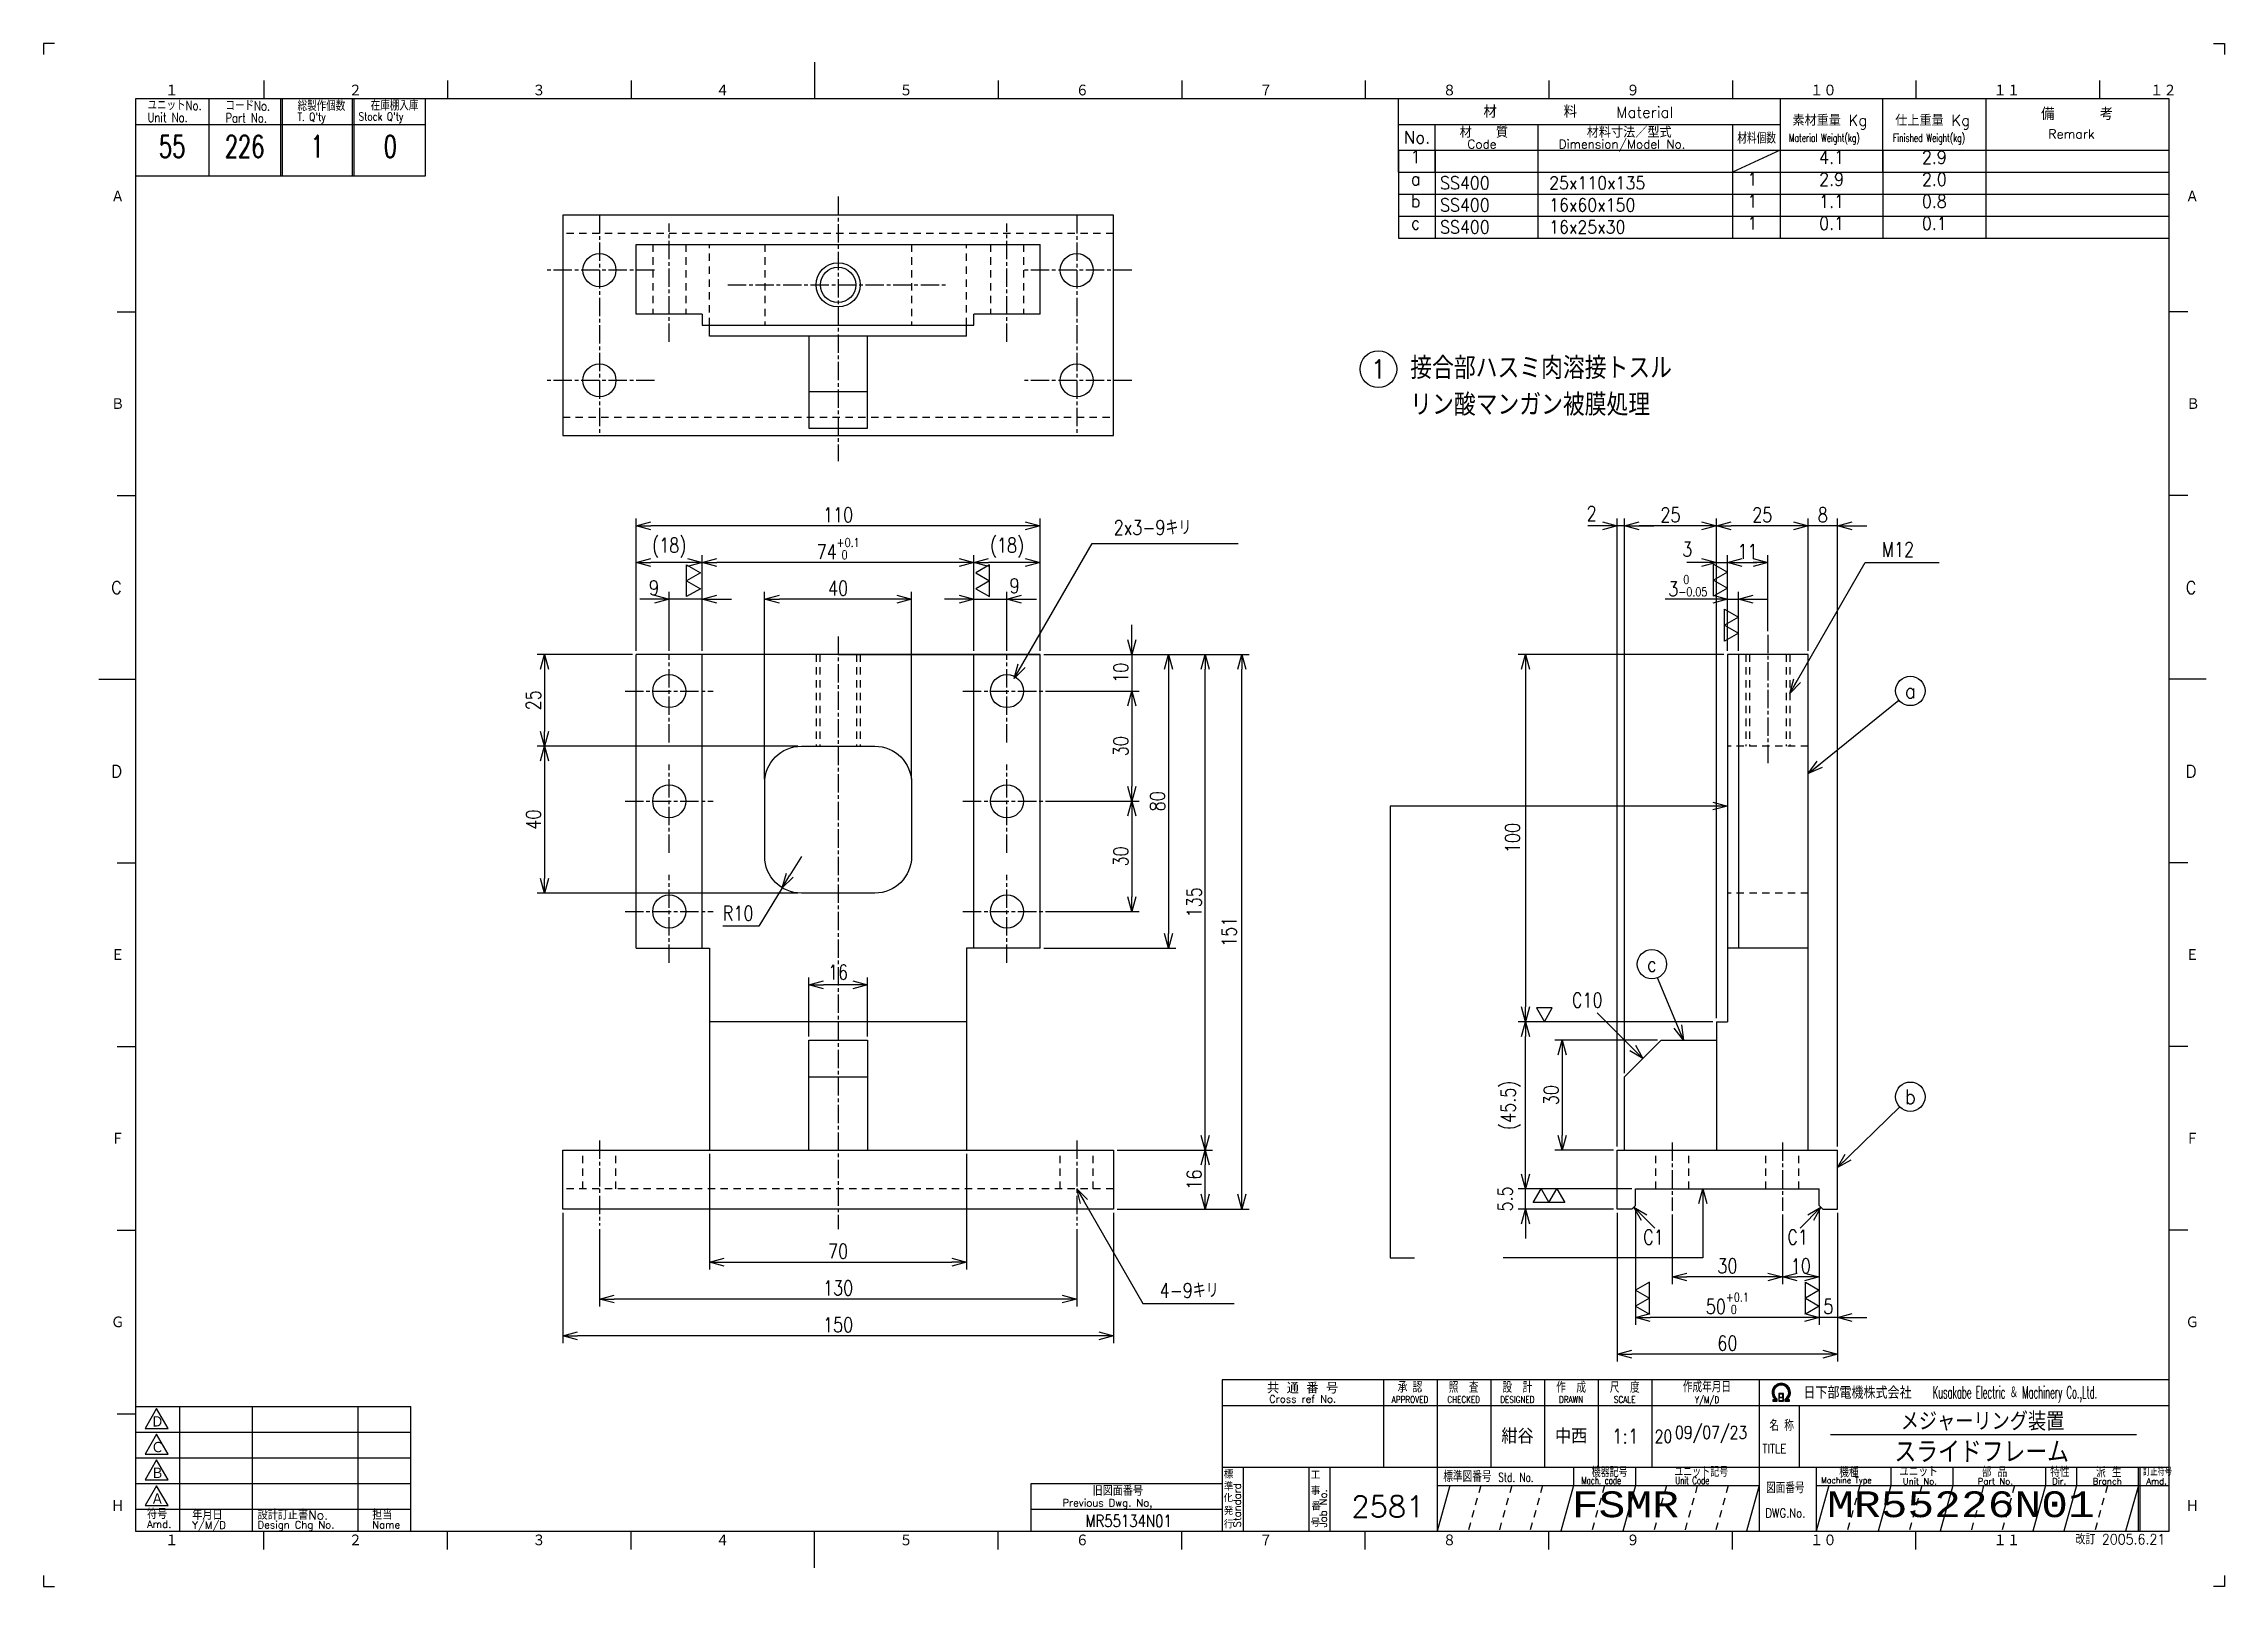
# Model space of a CAD drawing. Extents: x 0 to 594, y 0 to 420.
import ezdxf
from ezdxf.enums import TextEntityAlignment as Align

# ---------------------------------------------------------------- set-up
doc = ezdxf.new("R2010")
doc.units = 0
for name, pattern in [('GEN3A', [3.5, 2, -1.5]), ('GEN7A', [7.5, 5, -0.75, 1, -0.75]), ('HIDDEN2', [3.5, 2, -1.5])]:
    doc.linetypes.add(name, pattern=pattern)
doc.layers.get('0').update_dxf_attribs({"linetype": 'CONTINUOUS'})
doc.layers.get('DEFPOINTS').update_dxf_attribs({"linetype": 'CONTINUOUS'})
for name, color, linetype in [('2', 5, 'CONTINUOUS'), ('4', 3, 'CONTINUOUS'), ('5', 3, 'CONTINUOUS'), ('6', 52, 'CONTINUOUS'), ('7A', 4, 'GEN7A'), ('8', 1, 'CONTINUOUS'), ('9', 3, 'HIDDEN2'), ('RAHM2', 1, 'CONTINUOUS'), ('RAHM3', 52, 'CONTINUOUS')]:
    doc.layers.add(name, color=color, linetype=linetype)
doc.styles.add('DIMENSION', font='monotxt.shx', dxfattribs={"bigfont": 'bigfont.shx'})
doc.styles.get("Standard").update_dxf_attribs({"font": 'romans.shx', "width": 0.8, "bigfont": 'extfont.shx'})
doc.dimstyles.new('GEN-ISO', dxfattribs={"dimtxt": 4, "dimasz": 3, "dimexe": 2, "dimexo": 1, "dimgap": 1, "dimtad": 3, "dimdec": 3, "dimrnd": 0.001, "dimdsep": 46, "dimtxsty": 'Standard', "dimblk": 'OPEN30', "dimcen": 0, "dimclrt": 52, "dimadec": 0, "dimazin": 0, "dimtp": 0.1, "dimtm": 0.1, "dimtfac": 0.6, "dimtdec": 3, "dimtmove": 2, "dimatfit": 3, "dimldrblk": 'OPEN30', "dimfxl": 0, "dimarcsym": 0})
doc.dimstyles.new('GEN-ISO$4', dxfattribs={"dimtxt": 4, "dimasz": 3, "dimexe": 2, "dimexo": 1, "dimgap": 1, "dimtad": 1, "dimtoh": 1, "dimdec": 3, "dimrnd": 0.001, "dimdsep": 46, "dimtxsty": 'Standard', "dimblk": 'OPEN30', "dimcen": 0, "dimclrt": 52, "dimadec": 0, "dimazin": 0, "dimtp": 0.1, "dimtm": 0.1, "dimtfac": 0.6, "dimtdec": 3, "dimtofl": 0, "dimtmove": 0, "dimatfit": 2, "dimldrblk": 'OPEN30', "dimfxl": 0, "dimarcsym": 0})

msp = doc.modelspace()

# ---------------------------------------------------------------- texts
at = {"layer": '6'}
for s, height, width, p in [('接合部ハスミ肉溶接トスル', 6, 0.9, (372.2458, 328.6993)), ('リン酸マンガン被膜処理', 6, 0.9, (372.2458, 318.6993)), ('2x3-9キリ', 4, 0.8, (291.4584, 286.2548)), ('M12', 4, 0.8, (500.7157, 280.3092)), ('C10', 4, 0.8, (416.264, 157.6185)), ('C1', 4, 0.8, (435.6812, 93.0793)), ('C1', 4, 0.8, (474.9678, 93.0793)), ('4-9キリ', 4, 0.8, (303.9709, 78.562))]:
    msp.add_text(s, height=height, dxfattribs=dict(at, width=width)).set_placement(p)

# ---------------------------------------------------------------- blocks, each defined once
blk = doc.blocks.new('1A2ﾌﾞﾋﾝ')
at = {"layer": 'RAHM2', "color": 5, "linetype": 'Continuous'}
for p, q in [((3, 420), (0, 420)), ((0, 420), (0, 417)), ((591, 420), (594, 420)), ((594, 420), (594, 417)), ((60, 410), (60, 405)), ((110, 410), (110, 405)), ((160, 410), (160, 405)), ((210, 415), (210, 405)), ((260, 410), (260, 405)), ((310, 410), (310, 405)), ((360, 410), (360, 405)), ((410, 410), (410, 405)), ((460, 410), (460, 405)), ((510, 410), (510, 405)), ((560, 410), (560, 405)), ((579, 405), (25, 405)), ((25, 405), (25, 15)), ((104, 384), (104, 405)), ((579, 15), (579, 405)), ((25, 384), (64.5, 384)), ((64.5, 384), (104, 384)), ((20, 347), (25, 347)), ((584, 347), (579, 347)), ((584, 347), (579, 347)), ((20, 297), (25, 297)), ((584, 297), (579, 297)), ((584, 297), (579, 297)), ((15, 247), (25, 247)), ((589, 247), (579, 247)), ((589, 247), (579, 247)), ((20, 197), (25, 197)), ((584, 197), (579, 197)), ((584, 197), (579, 197)), ((20, 147), (25, 147)), ((584, 147), (579, 147)), ((584, 147), (579, 147)), ((20, 97), (25, 97)), ((584, 97), (579, 97)), ((584, 97), (579, 97)), ((20, 47), (25, 47)), ((25, 15), (579, 15)), ((60, 10), (60, 15)), ((110, 10), (110, 15)), ((160, 10), (160, 15)), ((210, 5), (210, 15)), ((260, 10), (260, 15)), ((310, 10), (310, 15)), ((360, 10), (360, 15)), ((410, 10), (410, 15)), ((460, 10), (460, 15)), ((510, 10), (510, 15)), ((0, 3), (0, 0)), ((0, 0), (3, 0)), ((594, 0), (591, 0)), ((594, 3), (594, 0))]:
    blk.add_line(p, q, dxfattribs=at)
at = {"layer": 'RAHM2', "color": 7, "linetype": 'Continuous'}
for p, q in [((45, 405), (45, 384)), ((64.5, 405), (64.5, 384)), ((65, 405), (65, 384)), ((84, 405), (84, 384)), ((84.5, 405), (84.5, 384)), ((369, 385), (369, 405)), ((473, 405), (473, 385)), ((501, 385), (501, 405)), ((529, 405), (529, 385)), ((25, 398), (64.5, 398)), ((64.5, 398), (104, 398)), ((369, 398), (473, 398)), ((379, 385), (379, 398)), ((407, 398), (407, 385)), ((460, 398), (460, 385)), ((369, 391), (579, 391)), ((473, 391), (460, 385)), ((369, 385), (579, 385)), ((364.93, 56.26), (364.93, 32.42)), ((379.55, 56.26), (379.55, 15)), ((394.18, 56.26), (394.18, 32.42)), ((408.8, 56.26), (408.8, 32.42)), ((423.43, 56.26), (423.43, 32.42)), ((438.05, 56.26), (438.05, 32.42)), ((467.3, 56.26), (467.3, 15)), ((25, 49), (100, 49)), ((37, 49), (37, 15)), ((56.8, 49), (56.8, 15)), ((85.6, 49), (85.6, 15)), ((100, 15), (100, 49)), ((321.05, 49.26), (579, 49.26)), ((438.05, 49.26), (438.05, 32.42)), ((467.3, 49.26), (467.3, 49.26)), ((478.17, 49.26), (478.17, 32.42)), ((25, 42), (100, 42)), ((25, 35), (100, 35)), ((321.05, 32.42), (579, 32.42)), ((326.77, 32.42), (326.77, 15)), ((344.59, 32.42), (344.59, 15)), ((350.3, 32.42), (350.3, 15)), ((416.73, 32.42), (416.73, 27.42)), ((433.59, 32.42), (433.59, 27.42)), ((482.82, 32.42), (482.82, 15)), ((503.15, 32.42), (503.15, 27.42)), ((520, 32.42), (520, 27.42)), ((545.29, 32.42), (545.29, 27.42)), ((553.72, 32.42), (553.72, 27.42)), ((570.57, 15), (570.57, 32.42)), ((571.07, 15), (571.07, 32.42)), ((25, 28), (100, 28)), ((269, 28), (321.05, 28)), ((269, 15), (269, 28)), ((379.55, 27.42), (467.3, 27.42)), ((482.82, 27.42), (579, 27.42)), ((25, 21), (100, 21)), ((269, 21), (321.05, 21))]:
    blk.add_line(p, q, dxfattribs=at)
at = {"layer": 'RAHM2', "color": 3, "linetype": 'Continuous'}
for p, q in [((486.73, 41.35), (570.03, 41.35)), ((383.02, 27.42), (379.55, 15)), ((416.73, 27.42), (413.26, 15)), ((433.59, 27.42), (430.12, 15)), ((467.3, 27.42), (463.83, 15)), ((503.15, 27.42), (499.68, 15)), ((520, 27.42), (516.54, 15)), ((545.29, 27.42), (541.82, 15)), ((553.72, 27.42), (550.25, 15))]:
    blk.add_line(p, q, dxfattribs=at)
at = {"layer": 'RAHM2', "color": 3, "linetype": 'GEN3A'}
for p, q in [((391.44, 27.42), (387.98, 15)), ((399.87, 27.42), (396.41, 15)), ((408.3, 27.42), (404.84, 15)), ((425.16, 27.42), (421.69, 15)), ((442.01, 27.42), (438.55, 15)), ((450.44, 27.42), (446.98, 15)), ((458.87, 27.42), (455.41, 15)), ((494.72, 27.42), (491.25, 15)), ((511.57, 27.42), (508.11, 15)), ((528.43, 27.42), (524.97, 15)), ((536.86, 27.42), (533.39, 15)), ((562.14, 27.42), (558.68, 15))]:
    blk.add_line(p, q, dxfattribs=at)
at = {"layer": 'RAHM2', "color": 5, "linetype": 'Continuous'}
blk.add_lwpolyline([(579, 56.26), (321.05, 56.26), (321.05, 15)], dxfattribs=at)
at = {"layer": 'RAHM2', "color": 7, "linetype": 'Continuous'}
for points in [[(30.79, 48.41), (27.65, 42.97), (33.92, 42.97)], [(30.79, 41.41), (27.65, 35.97), (33.92, 35.97)], [(30.79, 34.41), (27.65, 28.97), (33.92, 28.97)], [(30.79, 27.41), (27.65, 21.97), (33.92, 21.97)]]:
    blk.add_lwpolyline(points, close=True, dxfattribs=at)
for points in [[(471.02, 50.4), (472.22, 50.4), (472.22, 51.01)], [(471.02, 50.58), (471.97, 50.58), (471.97, 50.91)], [(471.72, 50.82), (471.72, 50.75), (471.02, 50.75), (471.02, 50.4)], [(472.62, 52.51), (472.62, 50.4), (473.92, 50.4), (473.92, 52.51), (472.62, 52.51)], [(472.77, 52.36), (472.77, 51.53), (473.77, 51.53), (473.77, 52.36), (472.77, 52.36)], [(473.77, 51.38), (473.77, 50.55), (472.77, 50.55), (472.77, 51.38), (473.77, 51.38)], [(474.32, 50.98), (474.32, 50.4), (475.58, 50.4), (475.58, 50.75), (474.85, 50.75), (474.85, 50.8)], [(474.57, 50.87), (474.57, 50.58), (475.58, 50.58)]]:
    blk.add_lwpolyline(points, dxfattribs=at)
at = {"layer": 'RAHM2', "color": 3, "linetype": 'Continuous'}
for points in [[(486.29, 27.42), (482.82, 15)], [(570.57, 27.42), (570.57, 27.42), (567.11, 15)]]:
    blk.add_lwpolyline(points, dxfattribs=at)
at = {"layer": 'RAHM2', "color": 7, "linetype": 'Continuous'}
for radius, start, end in [(2.5, 308.27062, 230.89517), (2.28, 303.99488, 234.40132), (2.06, 299.8294, 238.47562)]:
    blk.add_arc((473.3, 52.76), radius, start, end, dxfattribs=at)
at = {"layer": '4', "width": 0.9}
blk.add_text('改訂 2005.6.21', height=2.8, dxfattribs=at).set_placement((577.91, 11.44), align=Align.RIGHT)
at = {"layer": 'RAHM2', "color": 7, "linetype": 'Continuous'}
for s, height, width, p in [('ユニットNo.', 2.5, 0.8, (28.29, 401.92)), ('コードNo.', 2.5, 0.8, (49.52, 401.81)), ('総製作個数', 2.5, 0.8, (69.17, 401.72)), ('在庫棚入庫', 2.5, 0.8, (89.08, 401.82)), ('Unit No.', 2.5, 0.8, (28.29, 398.64)), ('Part No.', 2.5, 0.8, (49.52, 398.53)), ("T. Q'ty", 2.2, 0.8, (69.17, 398.96)), ("Stock Q'ty", 2.2, 0.8, (85.8, 399.06)), ('材料個数', 3, 0.8, (461.32, 392.79)), ('Material Weight(kg)', 2.2, 0.68, (475.37, 393.25)), ('Finished Weight(kg)', 2.2, 0.68, (503.74, 393.25)), ('作成年月日', 3, 0.7, (446.49, 52.82)), ('Kusakabe Electric ＆ Machinery Co.,Ltd.', 3.3108, 0.5, (514.56, 51.19)), ('Y/M/D', 1.8, 0.8, (449.79, 49.87)), ('20', 3.5, 0.8, (438.81, 39.08)), ('名 称', 3, 0.7, (470.06, 42.33)), ('TITLE', 2.5, 0.8, (468.18, 36.25)), ('標準図番号', 3, 0.7, (381.26, 28.44)), ('Std. No.', 2.5, 0.7, (396.23, 28.44)), ('Mach. code', 2, 0.7, (418.86, 27.83)), ('機器記号', 2.5, 0.7, (421.65, 29.77)), ('ユニット記号', 2.5, 0.7, (444.14, 29.85)), ('Unit Code', 2, 0.7, (444.45, 27.83)), ('Machine Type', 1.7, 0.9, (484.15, 28.05)), ('訂正符号', 2, 0.7, (571.87, 30.16)), ('図面番号', 3, 0.7, (469.15, 25.37))]:
    blk.add_text(s, height=height, dxfattribs=dict(at, width=width)).set_placement(p)
at = {"layer": 'RAHM2', "color": 5, "linetype": 'Continuous'}
for s, height, p in [('１', 3.31, (33.1, 405.6)), ('２', 3.31, (83.1, 405.6)), ('３', 3.31, (133.1, 405.6)), ('４', 3.31, (183.1, 405.6)), ('５', 3.31, (233.1, 405.6)), ('６', 3.31, (281.11, 405.6)), ('７', 3.31, (331.11, 405.6)), ('８', 3.31, (381.11, 405.6)), ('９', 3.31, (431.11, 405.6)), ('１０', 3.311, (481.11, 405.6)), ('１１', 3.311, (531.11, 405.6)), ('１２', 3.311, (573.72, 405.6)), ('Ａ', 3.31, (18.36, 376.71)), ('Ａ', 3.31, (583.43, 376.71)), ('Ｂ', 3.31, (18.36, 320.24)), ('Ｂ', 3.31, (583.65, 320.24)), ('C', 3.31, (18.36, 270.24)), ('C', 3.31, (583.43, 270.24)), ('D', 3.31, (18.36, 220.24)), ('D', 3.31, (583.43, 220.24)), ('Ｅ', 3.31, (18.36, 170.24)), ('Ｅ', 3.31, (583.43, 170.24)), ('Ｆ', 3.31, (18.36, 120.24)), ('Ｆ', 3.31, (583.43, 120.24)), ('Ｇ', 3.31, (18.36, 70.24)), ('Ｇ', 3.31, (583.43, 70.24)), ('Ｈ', 3.31, (18.36, 20.24)), ('Ｈ', 3.31, (583.43, 20.24)), ('１', 3.31, (33.1, 10.87)), ('２', 3.31, (83.1, 10.87)), ('３', 3.31, (133.1, 10.87)), ('４', 3.31, (183.1, 10.87)), ('５', 3.31, (233.1, 10.87)), ('６', 3.31, (281.11, 10.87)), ('７', 3.31, (331.11, 10.87)), ('８', 3.31, (381.11, 10.87)), ('９', 3.31, (431.11, 10.87)), ('１０', 3.311, (481.11, 10.87)), ('１１', 3.311, (531.11, 10.87))]:
    blk.add_text(s, height=height, dxfattribs=at).set_placement(p)
at = {"layer": 'RAHM2', "color": 7, "linetype": 'Continuous'}
for s, height, p in [('材\u3000\u3000\u3000\u3000\u3000料', 3.311, (392.18, 399.82)), ('Material', 3, (428.34, 399.82)), ('素材重量 Kg', 3, (476.35, 397.63)), ('仕上重量 Kg', 3, (504.35, 397.63)), ('備     考', 3.311, (544.08, 399.21)), ('No.', 3.311, (370.5, 392.82)), ('材\u3000\u3000質', 3, (385.68, 394.39)), ('Code', 2.4, (387.82, 391.45)), ('Dimension/Model No.', 2.4, (412.65, 391.45)), ('材料寸法／型式', 3, (420.33, 394.39)), ('Remark', 2.5, (546.03, 394.16)), ('Ｄ', 3.2, (29.23, 43.2)), ('Ｃ', 3.2, (29.23, 36.2)), ('Ｂ', 3.2, (29.23, 29.2)), ('標', 2, (321.44, 29.43)), ('工', 2, (345.15, 29.24)), ('機種', 2.4, (489.08, 29.76)), ('ユニット', 2.4, (505.39, 29.96)), ('部 品', 2.4, (527.93, 29.79)), ('特性', 2.4, (546.55, 29.78)), ('派 生', 2.4, (559.06, 29.72)), ('Ａ', 3.2, (29.23, 22.2)), ('Previous Dwg. No,', 2, (277.5, 21.75)), ('旧図面番号', 2.5, (285.71, 24.69)), ('化', 2, (321.37, 22.95)), ('準', 2, (321.47, 26.11)), ('事', 2, (345.17, 24.92)), ('Unit No.', 1.7, (506.39, 27.76)), ('Part No.', 1.7, (526.81, 27.76)), ('Dir.', 1.7, (547.09, 27.76)), ('Branch', 1.7, (558.13, 27.76)), ('Amd.', 1.7, (572.74, 27.76)), ('Amd.', 2, (28.17, 15.93)), ('符号', 2.5, (28.17, 18.37)), ('Y/M/D', 2, (40.49, 15.7)), ('年月日', 2.5, (40.49, 18.14)), ('設計訂正書No.', 2.5, (58.29, 18.18)), ('Design Chg No.', 2, (58.29, 15.75)), ('担当', 2.5, (89.5, 18.18)), ('行', 2, (321.46, 15.82)), ('発', 2, (321.46, 19.47)), ('号', 2, (345.11, 16.28)), ('番', 2, (345.31, 20.76)), ('Name', 2, (89.5, 15.75))]:
    blk.add_text(s, height=height, dxfattribs=at).set_placement(p)
for s, height, p in [('共 通 番 号', 3, (342.93, 54.14)), ('Cross ref No.', 2, (342.93, 51.01))]:
    blk.add_text(s, height=height, dxfattribs=at).set_placement(p, align=Align.MIDDLE)
for s, height, width, p in [('承 認', 3, 0.7, (372.18, 54.35)), ('照  査', 3, 0.7, (386.8, 54.35)), ('設  計', 3, 0.7, (401.43, 54.35)), ('作  成', 3, 0.7, (416.05, 54.35)), ('尺  度', 3, 0.7, (430.67, 54.35)), ('APPROVED', 1.8, 0.8, (372.18, 50.85)), ('CHECKED', 1.8, 0.8, (386.8, 50.85)), ('DESIGNED', 1.8, 0.8, (401.43, 50.85)), ('DRAWN', 1.8, 0.8, (416.05, 50.85)), ('SCALE', 1.8, 0.8, (430.67, 50.85)), ('DWG.No.', 2.5, 0.8, (474.41, 19.96))]:
    blk.add_text(s, height=height, dxfattribs=dict(at, width=width)).set_placement(p, align=Align.MIDDLE)
at = {"layer": 'RAHM2', "color": 7, "linetype": 'Continuous', "width": 0.844147}
blk.add_text('日下部電機株式会社', height=3.311, dxfattribs=at).set_placement((479.35, 51.06), (508.79, 51.06), align=Align.FIT)
at = {"layer": 'RAHM2', "color": 7, "linetype": 'Continuous'}
for s, p in [('Standard', (326.07, 16.05)), ('Job No.', (349.5, 16.05))]:
    blk.add_text(s, height=2, rotation=90, dxfattribs=at).set_placement(p)
at = {"layer": 'RAHM2', "color": 5, "linetype": 'Continuous', "width": 0.7}
for tag, p in [('HEADER3', (35, 392.01)), ('HEADER4', (54.75, 392)), ('HEADER15', (74.49, 392)), ('HEADER16', (94.43, 392))]:
    blk.add_attdef(tag, text='', height=6, dxfattribs=at).set_placement(p, align=Align.MIDDLE)
at = {"layer": 'RAHM2', "color": 7, "linetype": 'Continuous'}
blk.add_attdef('HEADER5', text='', height=2.5, dxfattribs=at).set_placement((63.69, 385.1), align=Align.BOTTOM_RIGHT)
for tag, height, width, p in [('HEADER1', 5, 0.9, (528.12, 45.15)), ('HEADER25', 3.2, 0.63, (46.91, 45.38)), ('HEADER23', 3.33, 0.8, (71.4, 45.2)), ('HEADER24', 3.5, 0.8, (92.57, 45.22)), ('HEADER7', 5, 0.8, (343.38, 40.8)), ('GEN-TITLE-SCA', 4, 0.85, (430.79, 40.85)), ('HEADER22', 3.2, 0.63, (46.91, 38.38)), ('HEADER20', 3.33, 0.8, (71.4, 38.2)), ('HEADER21', 3.5, 0.8, (92.57, 38.22)), ('HEADER2', 6, 0.9, (527.89, 36.68)), ('HEADER19', 3.2, 0.63, (46.91, 31.38)), ('HEADER17', 3.33, 0.8, (71.4, 31.2)), ('HEADER18', 3.5, 0.8, (92.57, 31.22)), ('HEADER11', 3.2, 0.63, (46.91, 24.38)), ('HEADER9', 3.33, 0.8, (71.4, 24.2)), ('HEADER10', 3.5, 0.8, (92.57, 24.22)), ('HEADER14', 3.31, 0.8, (295.54, 17.82))]:
    blk.add_attdef(tag, text='', height=height, dxfattribs=dict(at, width=width)).set_placement(p, align=Align.MIDDLE)
for tag, p in [('HEADER27', (401.45, 41.09)), ('HEADER26', (416.07, 41.09))]:
    blk.add_attdef(tag, text='', height=4, dxfattribs=at).set_placement(p, align=Align.MIDDLE)
at = {"layer": 'RAHM2', "color": 7, "linetype": 'Continuous', "width": 0.8}
blk.add_attdef('GEN-TITLE-DAT', text='', height=3.5, dxfattribs=at).set_placement((444.35, 39.1), align=Align.BOTTOM_LEFT)
at = {"layer": 'RAHM2', "color": 5, "linetype": 'Continuous'}
blk.add_attdef('HEADER6', text='', height=5.8, dxfattribs=at).set_placement((376.09, 17.1), align=Align.BOTTOM_RIGHT)
at = {"layer": 'RAHM2', "color": 5, "linetype": 'Continuous', "style": 'DIMENSION', "width": 1.2}
for tag, p in [('HEADER13', (382.56, 16.75)), ('HEADER12', (416.26, 16.72)), ('GEN-TITLE-DWG', (485.79, 16.74))]:
    blk.add_attdef(tag, text='', height=7.02, dxfattribs=at).set_placement(p, align=Align.BOTTOM_LEFT)
at = {"layer": 'RAHM2', "color": 5, "linetype": 'Continuous', "style": 'DIMENSION'}
blk.add_attdef('HEADER8', text='', height=7.02, dxfattribs=at).set_placement((577.6, 16.71), align=Align.BOTTOM_RIGHT)
blk = doc.blocks.new('_Open30')
at = {"color": 0, "linetype": 'ByBlock', "lineweight": -2}
for p, q in [((-1, 0.27), (0, 0)), ((0, 0), (-1, -0.27)), ((0, 0), (-1, 0))]:
    blk.add_line(p, q, dxfattribs=at)
blk = doc.blocks.new('*D5')
at = {"layer": '5', "color": 0, "lineweight": -2}
for p, q in [((272.4, 253.73), (328.4, 253.73)), ((326.4, 106.73), (326.4, 249.73)), ((292.4, 102.73), (328.4, 102.73))]:
    blk.add_line(p, q, dxfattribs=at)
at = {"layer": 'DEFPOINTS', "color": 0}
for p in [(271.4, 253.73), (326.4, 253.73), (291.4, 102.73)]:
    blk.add_point(p, dxfattribs=at)
at = {"layer": '5', "color": 0, "lineweight": -2, "xscale": 4, "yscale": 4, "zscale": 4}
for p, rotation in [((326.4, 253.73), 90), ((326.4, 102.73), 270)]:
    blk.add_blockref('_Open30', p, dxfattribs=dict(at, rotation=rotation))
at = {"layer": '5', "color": 52, "insert": (322.9, 178.23), "char_height": 4, "attachment_point": 5, "rotation": 90}
blk.add_mtext('151', dxfattribs=at)
blk = doc.blocks.new('*D6')
at = {"layer": '5', "color": 0, "lineweight": -2}
for p, q in [((296.4, 209.73), (296.4, 187.73)), ((274.4, 183.73), (298.4, 183.73))]:
    blk.add_line(p, q, dxfattribs=at)
at = {"layer": 'DEFPOINTS', "color": 0}
for p in [(273.4, 213.73), (273.4, 183.73), (296.4, 183.73)]:
    blk.add_point(p, dxfattribs=at)
at = {"layer": '5', "color": 0, "lineweight": -2, "xscale": 4, "yscale": 4, "zscale": 4}
for p, rotation in [((296.4, 213.73), 90), ((296.4, 183.73), 270)]:
    blk.add_blockref('_Open30', p, dxfattribs=dict(at, rotation=rotation))
at = {"layer": '5', "color": 52, "insert": (293.4, 198.73), "char_height": 4, "attachment_point": 5, "rotation": 90}
blk.add_mtext('30', dxfattribs=at)
blk = doc.blocks.new('*D7')
at = {"layer": '5', "color": 0, "lineweight": -2}
for p, q in [((296.4, 239.73), (296.4, 217.73)), ((274.4, 213.73), (298.4, 213.73))]:
    blk.add_line(p, q, dxfattribs=at)
at = {"layer": 'DEFPOINTS', "color": 0}
for p in [(273.4, 243.73), (273.4, 213.73), (296.4, 213.73)]:
    blk.add_point(p, dxfattribs=at)
at = {"layer": '5', "color": 0, "lineweight": -2, "xscale": 4, "yscale": 4, "zscale": 4}
for p, rotation in [((296.4, 243.73), 90), ((296.4, 213.73), 270)]:
    blk.add_blockref('_Open30', p, dxfattribs=dict(at, rotation=rotation))
at = {"layer": '5', "color": 52, "insert": (293.4, 228.73), "char_height": 4, "attachment_point": 5, "rotation": 90}
blk.add_mtext('30', dxfattribs=at)
blk = doc.blocks.new('*D8')
at = {"layer": '5', "color": 0, "lineweight": -2}
for p, q in [((296.4, 257.73), (296.4, 261.73)), ((272.4, 253.73), (298.4, 253.73)), ((296.4, 253.73), (296.4, 243.73)), ((274.4, 243.73), (298.4, 243.73)), ((296.4, 239.73), (296.4, 235.73))]:
    blk.add_line(p, q, dxfattribs=at)
at = {"layer": 'DEFPOINTS', "color": 0}
for p in [(271.4, 253.73), (273.4, 243.73), (296.4, 243.73)]:
    blk.add_point(p, dxfattribs=at)
at = {"layer": '5', "color": 0, "lineweight": -2, "xscale": 4, "yscale": 4, "zscale": 4}
for p, rotation in [((296.4, 253.73), 270), ((296.4, 243.73), 90)]:
    blk.add_blockref('_Open30', p, dxfattribs=dict(at, rotation=rotation))
at = {"layer": '5', "color": 52, "insert": (293.4, 248.73), "char_height": 4, "attachment_point": 5, "rotation": 90}
blk.add_mtext('10', dxfattribs=at)
blk = doc.blocks.new('*D9')
at = {"layer": '5', "color": 0, "lineweight": -2}
for p, q in [((273.4, 253.73), (308.4, 253.73)), ((306.4, 249.73), (306.4, 177.73)), ((272.4, 173.73), (308.4, 173.73))]:
    blk.add_line(p, q, dxfattribs=at)
at = {"layer": 'DEFPOINTS', "color": 0}
for p in [(272.4, 253.73), (271.4, 173.73), (306.4, 173.73)]:
    blk.add_point(p, dxfattribs=at)
at = {"layer": '5', "color": 0, "lineweight": -2, "xscale": 4, "yscale": 4, "zscale": 4}
for p, rotation in [((306.4, 253.73), 90), ((306.4, 173.73), 270)]:
    blk.add_blockref('_Open30', p, dxfattribs=dict(at, rotation=rotation))
at = {"layer": '5', "color": 52, "insert": (303.4, 213.73), "char_height": 4, "attachment_point": 5, "rotation": 90}
blk.add_mtext('80', dxfattribs=at)
blk = doc.blocks.new('*D10')
at = {"layer": '5', "color": 0, "lineweight": -2}
for p, q in [((272.4, 253.73), (318.4, 253.73)), ((316.4, 122.73), (316.4, 249.73))]:
    blk.add_line(p, q, dxfattribs=at)
at = {"layer": 'DEFPOINTS', "color": 0}
for p in [(271.4, 253.73), (316.4, 253.73), (291.4, 118.73)]:
    blk.add_point(p, dxfattribs=at)
at = {"layer": '5', "color": 0, "lineweight": -2, "xscale": 4, "yscale": 4, "zscale": 4}
for p, rotation in [((316.4, 253.73), 90), ((316.4, 118.73), 270)]:
    blk.add_blockref('_Open30', p, dxfattribs=dict(at, rotation=rotation))
at = {"layer": '5', "color": 52, "insert": (313.4, 186.23), "char_height": 4, "attachment_point": 5, "rotation": 90}
blk.add_mtext('135', dxfattribs=at)
blk = doc.blocks.new('*D11')
at = {"layer": '5', "color": 0, "lineweight": -2}
for p, q in [((292.4, 118.73), (318.4, 118.73)), ((316.4, 106.73), (316.4, 114.73)), ((292.4, 102.73), (318.4, 102.73))]:
    blk.add_line(p, q, dxfattribs=at)
at = {"layer": 'DEFPOINTS', "color": 0}
for p in [(291.4, 118.73), (316.4, 118.73), (291.4, 102.73)]:
    blk.add_point(p, dxfattribs=at)
at = {"layer": '5', "color": 0, "lineweight": -2, "xscale": 4, "yscale": 4, "zscale": 4}
for p, rotation in [((316.4, 118.73), 90), ((316.4, 102.73), 270)]:
    blk.add_blockref('_Open30', p, dxfattribs=dict(at, rotation=rotation))
at = {"layer": '5', "color": 52, "insert": (313.4, 110.73), "char_height": 4, "attachment_point": 5, "rotation": 90}
blk.add_mtext('16', dxfattribs=at)
blk = doc.blocks.new('*D12')
at = {"layer": '5', "color": 0, "lineweight": -2}
for p, q in [((205.4, 228.73), (134.4, 228.73)), ((136.4, 224.73), (136.4, 192.73)), ((205.4, 188.73), (134.4, 188.73))]:
    blk.add_line(p, q, dxfattribs=at)
at = {"layer": 'DEFPOINTS', "color": 0}
for p in [(206.4, 228.73), (136.4, 188.73), (206.4, 188.73)]:
    blk.add_point(p, dxfattribs=at)
at = {"layer": '5', "color": 0, "lineweight": -2, "xscale": 4, "yscale": 4, "zscale": 4}
for p, rotation in [((136.4, 228.73), 90), ((136.4, 188.73), 270)]:
    blk.add_blockref('_Open30', p, dxfattribs=dict(at, rotation=rotation))
at = {"layer": '5', "color": 52, "insert": (133.4, 208.73), "char_height": 4, "attachment_point": 5, "rotation": 90}
blk.add_mtext('40', dxfattribs=at)
blk = doc.blocks.new('*D13')
at = {"layer": '5', "color": 0, "lineweight": -2}
for p, q in [((151.4, 97.25), (151.4, 76.23)), ((281.4, 97.25), (281.4, 76.23)), ((277.4, 78.23), (155.4, 78.23))]:
    blk.add_line(p, q, dxfattribs=at)
at = {"layer": 'DEFPOINTS', "color": 0}
for p in [(151.4, 98.25), (281.4, 98.25), (151.4, 78.23)]:
    blk.add_point(p, dxfattribs=at)
at = {"layer": '5', "color": 0, "lineweight": -2, "xscale": 4, "yscale": 4, "zscale": 4, "rotation": 180}
blk.add_blockref('_Open30', (151.4, 78.23), dxfattribs=at)
at = {"layer": '5', "color": 0, "lineweight": -2, "xscale": 4, "yscale": 4, "zscale": 4}
blk.add_blockref('_Open30', (281.4, 78.23), dxfattribs=at)
at = {"layer": '5', "color": 52, "insert": (216.4, 81.23), "char_height": 4, "attachment_point": 5}
blk.add_mtext('130', dxfattribs=at)
blk = doc.blocks.new('*D14')
at = {"layer": '5', "color": 0, "lineweight": -2}
for p, q in [((141.4, 101.73), (141.4, 66.23)), ((291.4, 101.73), (291.4, 66.23)), ((287.4, 68.23), (145.4, 68.23))]:
    blk.add_line(p, q, dxfattribs=at)
at = {"layer": 'DEFPOINTS', "color": 0}
for p in [(141.4, 102.73), (291.4, 102.73), (141.4, 68.23)]:
    blk.add_point(p, dxfattribs=at)
at = {"layer": '5', "color": 0, "lineweight": -2, "xscale": 4, "yscale": 4, "zscale": 4, "rotation": 180}
blk.add_blockref('_Open30', (141.4, 68.23), dxfattribs=at)
at = {"layer": '5', "color": 0, "lineweight": -2, "xscale": 4, "yscale": 4, "zscale": 4}
blk.add_blockref('_Open30', (291.4, 68.23), dxfattribs=at)
at = {"layer": '5', "color": 52, "insert": (216.4, 71.23), "char_height": 4, "attachment_point": 5}
blk.add_mtext('150', dxfattribs=at)
blk = doc.blocks.new('*D15')
at = {"layer": '5', "color": 0, "lineweight": -2}
for p, q in [((206.4, 198.73), (203.27, 193.61)), ((201.18, 190.2), (194.78, 179.74)), ((194.78, 179.74), (185.05, 179.74))]:
    blk.add_line(p, q, dxfattribs=at)
at = {"layer": 'DEFPOINTS', "color": 0}
for p in [(206.4, 198.73), (201.18, 190.2)]:
    blk.add_point(p, dxfattribs=at)
at = {"layer": '5', "color": 0, "lineweight": -2, "xscale": 4, "yscale": 4, "zscale": 4, "rotation": 238.5277449734836}
blk.add_blockref('_Open30', (201.18, 190.2), dxfattribs=at)
at = {"layer": '5', "color": 52, "insert": (189.17, 183.24), "char_height": 4, "attachment_point": 5}
blk.add_mtext('R10', dxfattribs=at)
blk = doc.blocks.new('*D16')
at = {"layer": '5', "color": 0, "lineweight": -2}
for p, q in [((181.4, 117.73), (181.4, 86.23)), ((251.4, 117.73), (251.4, 86.23)), ((185.4, 88.23), (247.4, 88.23))]:
    blk.add_line(p, q, dxfattribs=at)
at = {"layer": 'DEFPOINTS', "color": 0}
for p in [(181.4, 118.73), (251.4, 118.73), (251.4, 88.23)]:
    blk.add_point(p, dxfattribs=at)
at = {"layer": '5', "color": 0, "lineweight": -2, "xscale": 4, "yscale": 4, "zscale": 4, "rotation": 180}
blk.add_blockref('_Open30', (181.4, 88.23), dxfattribs=at)
at = {"layer": '5', "color": 0, "lineweight": -2, "xscale": 4, "yscale": 4, "zscale": 4}
blk.add_blockref('_Open30', (251.4, 88.23), dxfattribs=at)
at = {"layer": '5', "color": 52, "insert": (216.4, 91.23), "char_height": 4, "attachment_point": 5}
blk.add_mtext('70', dxfattribs=at)
blk = doc.blocks.new('*D17')
at = {"layer": '5', "color": 0, "lineweight": -2}
for p, q in [((208.4, 149.73), (208.4, 165.73)), ((220.4, 163.73), (212.4, 163.73)), ((224.4, 149.73), (224.4, 165.73))]:
    blk.add_line(p, q, dxfattribs=at)
at = {"layer": 'DEFPOINTS', "color": 0}
for p in [(208.4, 163.73), (208.4, 148.73), (224.4, 148.73)]:
    blk.add_point(p, dxfattribs=at)
at = {"layer": '5', "color": 0, "lineweight": -2, "xscale": 4, "yscale": 4, "zscale": 4, "rotation": 180}
blk.add_blockref('_Open30', (208.4, 163.73), dxfattribs=at)
at = {"layer": '5', "color": 0, "lineweight": -2, "xscale": 4, "yscale": 4, "zscale": 4}
blk.add_blockref('_Open30', (224.4, 163.73), dxfattribs=at)
at = {"layer": '5', "color": 52, "insert": (216.4, 167.23), "char_height": 4, "attachment_point": 5}
blk.add_mtext('16', dxfattribs=at)
blk = doc.blocks.new('*D18')
at = {"layer": '5', "color": 0, "lineweight": -2}
for p, q in [((160.4, 253.73), (134.4, 253.73)), ((136.4, 249.73), (136.4, 232.73)), ((205.4, 228.73), (134.4, 228.73))]:
    blk.add_line(p, q, dxfattribs=at)
at = {"layer": 'DEFPOINTS', "color": 0}
for p in [(161.4, 253.73), (136.4, 228.73), (206.4, 228.73)]:
    blk.add_point(p, dxfattribs=at)
at = {"layer": '5', "color": 0, "lineweight": -2, "xscale": 4, "yscale": 4, "zscale": 4}
for p, rotation in [((136.4, 253.73), 90), ((136.4, 228.73), 270)]:
    blk.add_blockref('_Open30', p, dxfattribs=dict(at, rotation=rotation))
at = {"layer": '5', "color": 52, "insert": (133.4, 241.23), "char_height": 4, "attachment_point": 5, "rotation": 90}
blk.add_mtext('25', dxfattribs=at)
blk = doc.blocks.new('*D19')
at = {"layer": '5', "color": 0, "lineweight": -2}
for p, q in [((179.4, 254.73), (179.4, 280.73)), ((253.4, 254.73), (253.4, 280.73)), ((249.4, 278.73), (183.4, 278.73))]:
    blk.add_line(p, q, dxfattribs=at)
at = {"layer": 'DEFPOINTS', "color": 0}
for p in [(179.4, 278.73), (179.4, 253.73), (253.4, 253.73)]:
    blk.add_point(p, dxfattribs=at)
at = {"layer": '5', "color": 0, "lineweight": -2, "xscale": 4, "yscale": 4, "zscale": 4, "rotation": 180}
blk.add_blockref('_Open30', (179.4, 278.73), dxfattribs=at)
at = {"layer": '5', "color": 0, "lineweight": -2, "xscale": 4, "yscale": 4, "zscale": 4}
blk.add_blockref('_Open30', (253.4, 278.73), dxfattribs=at)
at = {"layer": '5', "color": 52, "insert": (216.4, 282.53), "char_height": 4, "attachment_point": 5}
blk.add_mtext('74{\\H2.400000;\\S+0.1^  0;}', dxfattribs=at)
blk = doc.blocks.new('*D20')
at = {"layer": '5', "color": 0, "lineweight": -2}
for p, q in [((196.4, 219.73), (196.4, 270.73)), ((232.4, 268.73), (200.4, 268.73)), ((236.4, 219.73), (236.4, 270.73))]:
    blk.add_line(p, q, dxfattribs=at)
at = {"layer": 'DEFPOINTS', "color": 0}
for p in [(196.4, 268.73), (196.4, 218.73), (236.4, 218.73)]:
    blk.add_point(p, dxfattribs=at)
at = {"layer": '5', "color": 0, "lineweight": -2, "xscale": 4, "yscale": 4, "zscale": 4, "rotation": 180}
blk.add_blockref('_Open30', (196.4, 268.73), dxfattribs=at)
at = {"layer": '5', "color": 0, "lineweight": -2, "xscale": 4, "yscale": 4, "zscale": 4}
blk.add_blockref('_Open30', (236.4, 268.73), dxfattribs=at)
at = {"layer": '5', "color": 52, "insert": (216.4, 271.73), "char_height": 4, "attachment_point": 5}
blk.add_mtext('40', dxfattribs=at)
blk = doc.blocks.new('*D21')
at = {"layer": '5', "color": 0, "lineweight": -2}
for p, q in [((161.4, 254.73), (161.4, 290.73)), ((267.4, 288.73), (165.4, 288.73)), ((271.4, 254.73), (271.4, 290.73))]:
    blk.add_line(p, q, dxfattribs=at)
at = {"layer": 'DEFPOINTS', "color": 0}
for p in [(161.4, 288.73), (161.4, 253.73), (271.4, 253.73)]:
    blk.add_point(p, dxfattribs=at)
at = {"layer": '5', "color": 0, "lineweight": -2, "xscale": 4, "yscale": 4, "zscale": 4, "rotation": 180}
blk.add_blockref('_Open30', (161.4, 288.73), dxfattribs=at)
at = {"layer": '5', "color": 0, "lineweight": -2, "xscale": 4, "yscale": 4, "zscale": 4}
blk.add_blockref('_Open30', (271.4, 288.73), dxfattribs=at)
at = {"layer": '5', "color": 52, "insert": (216.4, 291.73), "char_height": 4, "attachment_point": 5}
blk.add_mtext('110', dxfattribs=at)
blk = doc.blocks.new('*D22')
at = {"layer": '5', "color": 0, "lineweight": -2}
for p, q in [((161.4, 254.73), (161.4, 280.73)), ((175.4, 278.73), (165.4, 278.73))]:
    blk.add_line(p, q, dxfattribs=at)
at = {"layer": 'DEFPOINTS', "color": 0}
for p in [(161.4, 278.73), (161.4, 253.73), (179.4, 253.73)]:
    blk.add_point(p, dxfattribs=at)
at = {"layer": '5', "color": 0, "lineweight": -2, "xscale": 4, "yscale": 4, "zscale": 4, "rotation": 180}
blk.add_blockref('_Open30', (161.4, 278.73), dxfattribs=at)
at = {"layer": '5', "color": 0, "lineweight": -2, "xscale": 4, "yscale": 4, "zscale": 4}
blk.add_blockref('_Open30', (179.4, 278.73), dxfattribs=at)
at = {"layer": '5', "color": 52, "insert": (170.4, 282.77), "char_height": 4, "attachment_point": 5}
blk.add_mtext('(18)', dxfattribs=at)
blk = doc.blocks.new('*D23')
at = {"layer": '5', "color": 0, "lineweight": -2}
for p, q in [((166.4, 268.73), (162.4, 268.73)), ((170.4, 254.73), (170.4, 270.73)), ((179.4, 268.73), (170.4, 268.73)), ((179.4, 254.73), (179.4, 270.73)), ((183.4, 268.73), (187.4, 268.73))]:
    blk.add_line(p, q, dxfattribs=at)
at = {"layer": 'DEFPOINTS', "color": 0}
for p in [(170.4, 268.73), (170.4, 253.73), (179.4, 253.73)]:
    blk.add_point(p, dxfattribs=at)
at = {"layer": '5', "color": 0, "lineweight": -2, "xscale": 4, "yscale": 4, "zscale": 4}
blk.add_blockref('_Open30', (170.4, 268.73), dxfattribs=at)
at = {"layer": '5', "color": 0, "lineweight": -2, "xscale": 4, "yscale": 4, "zscale": 4, "rotation": 180}
blk.add_blockref('_Open30', (179.4, 268.73), dxfattribs=at)
at = {"layer": '5', "color": 52, "insert": (166.26, 271.84), "char_height": 4, "attachment_point": 5}
blk.add_mtext('9', dxfattribs=at)
blk = doc.blocks.new('*D24')
at = {"layer": '5', "color": 0, "lineweight": -2}
for p, q in [((253.4, 254.73), (253.4, 280.73)), ((271.4, 254.73), (271.4, 280.73)), ((267.4, 278.73), (257.4, 278.73))]:
    blk.add_line(p, q, dxfattribs=at)
at = {"layer": 'DEFPOINTS', "color": 0}
for p in [(253.4, 278.73), (253.4, 253.73), (271.4, 253.73)]:
    blk.add_point(p, dxfattribs=at)
at = {"layer": '5', "color": 0, "lineweight": -2, "xscale": 4, "yscale": 4, "zscale": 4, "rotation": 180}
blk.add_blockref('_Open30', (253.4, 278.73), dxfattribs=at)
at = {"layer": '5', "color": 0, "lineweight": -2, "xscale": 4, "yscale": 4, "zscale": 4}
blk.add_blockref('_Open30', (271.4, 278.73), dxfattribs=at)
at = {"layer": '5', "color": 52, "insert": (262.4, 282.77), "char_height": 4, "attachment_point": 5}
blk.add_mtext('(18)', dxfattribs=at)
blk = doc.blocks.new('*D25')
at = {"layer": '5', "color": 0, "lineweight": -2}
for p, q in [((249.4, 268.73), (245.4, 268.73)), ((253.4, 254.73), (253.4, 270.73)), ((253.4, 268.73), (262.4, 268.73)), ((262.4, 254.73), (262.4, 270.73)), ((266.4, 268.73), (270.4, 268.73))]:
    blk.add_line(p, q, dxfattribs=at)
at = {"layer": 'DEFPOINTS', "color": 0}
for p in [(262.4, 268.73), (253.4, 253.73), (262.4, 253.73)]:
    blk.add_point(p, dxfattribs=at)
at = {"layer": '5', "color": 0, "lineweight": -2, "xscale": 4, "yscale": 4, "zscale": 4}
blk.add_blockref('_Open30', (253.4, 268.73), dxfattribs=at)
at = {"layer": '5', "color": 0, "lineweight": -2, "xscale": 4, "yscale": 4, "zscale": 4, "rotation": 180}
blk.add_blockref('_Open30', (262.4, 268.73), dxfattribs=at)
at = {"layer": '5', "color": 52, "insert": (264.46, 272.4), "char_height": 4, "attachment_point": 5}
blk.add_mtext('9', dxfattribs=at)
blk = doc.blocks.new('*D26')
at = {"layer": '5', "color": 0, "lineweight": -2}
for p, q in [((457.62, 253.73), (401.62, 253.73)), ((403.62, 249.73), (403.62, 157.73)), ((454.62, 153.73), (401.62, 153.73))]:
    blk.add_line(p, q, dxfattribs=at)
at = {"layer": 'DEFPOINTS', "color": 0}
for p in [(458.62, 253.73), (403.62, 153.73), (455.62, 153.73)]:
    blk.add_point(p, dxfattribs=at)
at = {"layer": '5', "color": 0, "lineweight": -2, "xscale": 4, "yscale": 4, "zscale": 4}
for p, rotation in [((403.62, 253.73), 90), ((403.62, 153.73), 270)]:
    blk.add_blockref('_Open30', p, dxfattribs=dict(at, rotation=rotation))
at = {"layer": '5', "color": 52, "insert": (400.12, 203.73), "char_height": 4, "attachment_point": 5, "rotation": 90}
blk.add_mtext('100', dxfattribs=at)
blk = doc.blocks.new('*D27')
at = {"layer": '5', "color": 0, "lineweight": -2}
for p, q in [((424.62, 288.73), (420.62, 288.73)), ((428.62, 119.73), (428.62, 290.73)), ((430.62, 288.73), (428.62, 288.73)), ((434.62, 288.73), (438.62, 288.73))]:
    blk.add_line(p, q, dxfattribs=at)
at = {"layer": 'DEFPOINTS', "color": 0}
for p in [(428.62, 288.73), (430.62, 138.73), (428.62, 118.73)]:
    blk.add_point(p, dxfattribs=at)
at = {"layer": '5', "color": 0, "lineweight": -2, "xscale": 4, "yscale": 4, "zscale": 4}
blk.add_blockref('_Open30', (428.62, 288.73), dxfattribs=at)
at = {"layer": '5', "color": 0, "lineweight": -2, "xscale": 4, "yscale": 4, "zscale": 4, "rotation": 180}
blk.add_blockref('_Open30', (430.62, 288.73), dxfattribs=at)
at = {"layer": '5', "color": 52, "insert": (421.65, 292.09), "char_height": 4, "attachment_point": 5}
blk.add_mtext('2', dxfattribs=at)
blk = doc.blocks.new('*D28')
at = {"layer": '5', "color": 0, "lineweight": -2}
for p, q in [((430.62, 139.73), (430.62, 290.73)), ((451.62, 288.73), (434.62, 288.73))]:
    blk.add_line(p, q, dxfattribs=at)
at = {"layer": 'DEFPOINTS', "color": 0}
for p in [(430.62, 288.73), (455.62, 154.73), (430.62, 138.73)]:
    blk.add_point(p, dxfattribs=at)
at = {"layer": '5', "color": 0, "lineweight": -2, "xscale": 4, "yscale": 4, "zscale": 4, "rotation": 180}
blk.add_blockref('_Open30', (430.62, 288.73), dxfattribs=at)
at = {"layer": '5', "color": 0, "lineweight": -2, "xscale": 4, "yscale": 4, "zscale": 4}
blk.add_blockref('_Open30', (455.62, 288.73), dxfattribs=at)
at = {"layer": '5', "color": 52, "insert": (443.12, 291.73), "char_height": 4, "attachment_point": 5}
blk.add_mtext('25', dxfattribs=at)
blk = doc.blocks.new('*D29')
at = {"layer": '5', "color": 0, "lineweight": -2}
for p, q in [((455.62, 155.73), (455.62, 290.73)), ((476.62, 288.73), (459.62, 288.73))]:
    blk.add_line(p, q, dxfattribs=at)
at = {"layer": 'DEFPOINTS', "color": 0}
for p in [(455.62, 288.73), (480.62, 253.73), (455.62, 154.73)]:
    blk.add_point(p, dxfattribs=at)
at = {"layer": '5', "color": 0, "lineweight": -2, "xscale": 4, "yscale": 4, "zscale": 4, "rotation": 180}
blk.add_blockref('_Open30', (455.62, 288.73), dxfattribs=at)
at = {"layer": '5', "color": 0, "lineweight": -2, "xscale": 4, "yscale": 4, "zscale": 4}
blk.add_blockref('_Open30', (480.62, 288.73), dxfattribs=at)
at = {"layer": '5', "color": 52, "insert": (468.12, 291.73), "char_height": 4, "attachment_point": 5}
blk.add_mtext('25', dxfattribs=at)
blk = doc.blocks.new('*D30')
at = {"layer": '5', "color": 0, "lineweight": -2}
for p, q in [((476.62, 288.73), (472.62, 288.73)), ((480.62, 254.73), (480.62, 290.73)), ((488.62, 288.73), (480.62, 288.73)), ((488.62, 119.73), (488.62, 290.73)), ((492.62, 288.73), (496.62, 288.73))]:
    blk.add_line(p, q, dxfattribs=at)
at = {"layer": 'DEFPOINTS', "color": 0}
for p in [(480.62, 288.73), (480.62, 253.73), (488.62, 118.73)]:
    blk.add_point(p, dxfattribs=at)
at = {"layer": '5', "color": 0, "lineweight": -2, "xscale": 4, "yscale": 4, "zscale": 4}
blk.add_blockref('_Open30', (480.62, 288.73), dxfattribs=at)
at = {"layer": '5', "color": 0, "lineweight": -2, "xscale": 4, "yscale": 4, "zscale": 4, "rotation": 180}
blk.add_blockref('_Open30', (488.62, 288.73), dxfattribs=at)
at = {"layer": '5', "color": 52, "insert": (484.62, 291.73), "char_height": 4, "attachment_point": 5}
blk.add_mtext('8', dxfattribs=at)
blk = doc.blocks.new('*D31')
at = {"layer": '5', "color": 0, "lineweight": -2}
for p, q in [((455.62, 154.73), (455.62, 280.73)), ((458.62, 254.73), (458.62, 280.73)), ((451.62, 278.73), (447.62, 278.73)), ((455.62, 278.73), (458.62, 278.73)), ((462.62, 278.73), (466.62, 278.73))]:
    blk.add_line(p, q, dxfattribs=at)
at = {"layer": 'DEFPOINTS', "color": 0}
for p in [(458.62, 278.73), (458.62, 253.73), (455.62, 153.73)]:
    blk.add_point(p, dxfattribs=at)
at = {"layer": '5', "color": 0, "lineweight": -2, "xscale": 4, "yscale": 4, "zscale": 4}
blk.add_blockref('_Open30', (455.62, 278.73), dxfattribs=at)
at = {"layer": '5', "color": 0, "lineweight": -2, "xscale": 4, "yscale": 4, "zscale": 4, "rotation": 180}
blk.add_blockref('_Open30', (458.62, 278.73), dxfattribs=at)
at = {"layer": '5', "color": 52, "insert": (447.7, 282.38), "char_height": 4, "attachment_point": 5}
blk.add_mtext('3', dxfattribs=at)
blk = doc.blocks.new('*D32')
at = {"layer": '5', "color": 0, "lineweight": -2}
for p, q in [((428.62, 101.73), (428.62, 61.23)), ((488.62, 101.73), (488.62, 61.23)), ((484.62, 63.23), (432.62, 63.23))]:
    blk.add_line(p, q, dxfattribs=at)
at = {"layer": 'DEFPOINTS', "color": 0}
for p in [(428.62, 102.73), (488.62, 102.73), (428.62, 63.23)]:
    blk.add_point(p, dxfattribs=at)
at = {"layer": '5', "color": 0, "lineweight": -2, "xscale": 4, "yscale": 4, "zscale": 4, "rotation": 180}
blk.add_blockref('_Open30', (428.62, 63.23), dxfattribs=at)
at = {"layer": '5', "color": 0, "lineweight": -2, "xscale": 4, "yscale": 4, "zscale": 4}
blk.add_blockref('_Open30', (488.62, 63.23), dxfattribs=at)
at = {"layer": '5', "color": 52, "insert": (458.62, 66.23), "char_height": 4, "attachment_point": 5}
blk.add_mtext('60', dxfattribs=at)
blk = doc.blocks.new('*D33')
at = {"layer": '5', "color": 0, "lineweight": -2}
for p, q in [((473.62, 101.23), (473.62, 82.23)), ((483.62, 102.73), (483.62, 82.23)), ((479.62, 84.23), (477.62, 84.23))]:
    blk.add_line(p, q, dxfattribs=at)
at = {"layer": 'DEFPOINTS', "color": 0}
for p in [(473.62, 102.23), (483.62, 103.73), (473.62, 84.23)]:
    blk.add_point(p, dxfattribs=at)
at = {"layer": '5', "color": 0, "lineweight": -2, "xscale": 4, "yscale": 4, "zscale": 4, "rotation": 180}
blk.add_blockref('_Open30', (473.62, 84.23), dxfattribs=at)
at = {"layer": '5', "color": 0, "lineweight": -2, "xscale": 4, "yscale": 4, "zscale": 4}
blk.add_blockref('_Open30', (483.62, 84.23), dxfattribs=at)
at = {"layer": '5', "color": 52, "insert": (478.62, 87.23), "char_height": 4, "attachment_point": 5}
blk.add_mtext('10', dxfattribs=at)
blk = doc.blocks.new('*D34')
at = {"layer": '5', "color": 0, "lineweight": -2}
for p, q in [((483.62, 102.73), (483.62, 71.23)), ((488.62, 101.73), (488.62, 71.23)), ((479.62, 73.23), (475.62, 73.23)), ((488.62, 73.23), (483.62, 73.23)), ((492.62, 73.23), (496.62, 73.23))]:
    blk.add_line(p, q, dxfattribs=at)
at = {"layer": 'DEFPOINTS', "color": 0}
for p in [(483.62, 103.73), (488.62, 102.73), (483.62, 73.23)]:
    blk.add_point(p, dxfattribs=at)
at = {"layer": '5', "color": 0, "lineweight": -2, "xscale": 4, "yscale": 4, "zscale": 4}
blk.add_blockref('_Open30', (483.62, 73.23), dxfattribs=at)
at = {"layer": '5', "color": 0, "lineweight": -2, "xscale": 4, "yscale": 4, "zscale": 4, "rotation": 180}
blk.add_blockref('_Open30', (488.62, 73.23), dxfattribs=at)
at = {"layer": '5', "color": 52, "insert": (486.12, 76.23), "char_height": 4, "attachment_point": 5}
blk.add_mtext('5', dxfattribs=at)
blk = doc.blocks.new('*D35')
at = {"layer": '5', "color": 0, "lineweight": -2}
for p, q in [((433.62, 102.73), (433.62, 71.23)), ((483.62, 102.73), (483.62, 71.23)), ((479.62, 73.23), (437.62, 73.23))]:
    blk.add_line(p, q, dxfattribs=at)
at = {"layer": 'DEFPOINTS', "color": 0}
for p in [(433.62, 103.73), (483.62, 103.73), (433.62, 73.23)]:
    blk.add_point(p, dxfattribs=at)
at = {"layer": '5', "color": 0, "lineweight": -2, "xscale": 4, "yscale": 4, "zscale": 4, "rotation": 180}
blk.add_blockref('_Open30', (433.62, 73.23), dxfattribs=at)
at = {"layer": '5', "color": 0, "lineweight": -2, "xscale": 4, "yscale": 4, "zscale": 4}
blk.add_blockref('_Open30', (483.62, 73.23), dxfattribs=at)
at = {"layer": '5', "color": 52, "insert": (458.62, 77.03), "char_height": 4, "attachment_point": 5}
blk.add_mtext('50{\\H2.400000;\\S+0.1^  0;}', dxfattribs=at)
blk = doc.blocks.new('*D36')
at = {"layer": '5', "color": 0, "lineweight": -2}
for p, q in [((439.62, 148.73), (411.62, 148.73)), ((413.62, 144.73), (413.62, 122.73)), ((427.62, 118.73), (411.62, 118.73))]:
    blk.add_line(p, q, dxfattribs=at)
at = {"layer": 'DEFPOINTS', "color": 0}
for p in [(440.62, 148.73), (413.62, 118.73), (428.62, 118.73)]:
    blk.add_point(p, dxfattribs=at)
at = {"layer": '5', "color": 0, "lineweight": -2, "xscale": 4, "yscale": 4, "zscale": 4}
for p, rotation in [((413.62, 148.73), 90), ((413.62, 118.73), 270)]:
    blk.add_blockref('_Open30', p, dxfattribs=dict(at, rotation=rotation))
at = {"layer": '5', "color": 52, "insert": (410.62, 133.73), "char_height": 4, "attachment_point": 5, "rotation": 90}
blk.add_mtext('30', dxfattribs=at)
blk = doc.blocks.new('*D37')
at = {"layer": '5', "color": 0, "lineweight": -2}
for p, q in [((454.62, 153.73), (401.62, 153.73)), ((403.62, 112.23), (403.62, 149.73))]:
    blk.add_line(p, q, dxfattribs=at)
at = {"layer": 'DEFPOINTS', "color": 0}
for p in [(403.62, 153.73), (455.62, 153.73), (433.62, 108.23)]:
    blk.add_point(p, dxfattribs=at)
at = {"layer": '5', "color": 0, "lineweight": -2, "xscale": 4, "yscale": 4, "zscale": 4}
for p, rotation in [((403.62, 153.73), 90), ((403.62, 108.23), 270)]:
    blk.add_blockref('_Open30', p, dxfattribs=dict(at, rotation=rotation))
at = {"layer": '5', "color": 52, "insert": (399.58, 130.98), "char_height": 4, "attachment_point": 5, "rotation": 90}
blk.add_mtext('(45.5)', dxfattribs=at)
blk = doc.blocks.new('*D38')
at = {"layer": '5', "color": 0, "lineweight": -2}
for p, q in [((403.62, 112.23), (403.62, 116.23)), ((432.62, 108.23), (401.62, 108.23)), ((403.62, 102.73), (403.62, 108.23)), ((427.62, 102.73), (401.62, 102.73)), ((403.62, 98.73), (403.62, 94.73))]:
    blk.add_line(p, q, dxfattribs=at)
at = {"layer": 'DEFPOINTS', "color": 0}
for p in [(403.62, 108.23), (433.62, 108.23), (428.62, 102.73)]:
    blk.add_point(p, dxfattribs=at)
at = {"layer": '5', "color": 0, "lineweight": -2, "xscale": 4, "yscale": 4, "zscale": 4}
for p, rotation in [((403.62, 108.23), 270), ((403.62, 102.73), 90)]:
    blk.add_blockref('_Open30', p, dxfattribs=dict(at, rotation=rotation))
at = {"layer": '5', "color": 52, "insert": (398.12, 105.48), "char_height": 4, "attachment_point": 5, "rotation": 90}
blk.add_mtext('5.5', dxfattribs=at)
blk = doc.blocks.new('*D39')
at = {"layer": '5', "color": 0, "lineweight": -2}
for p, q in [((443.62, 101.23), (443.62, 82.23)), ((469.62, 84.23), (447.62, 84.23))]:
    blk.add_line(p, q, dxfattribs=at)
at = {"layer": 'DEFPOINTS', "color": 0}
for p in [(443.62, 102.23), (473.62, 102.23), (443.62, 84.23)]:
    blk.add_point(p, dxfattribs=at)
at = {"layer": '5', "color": 0, "lineweight": -2, "xscale": 4, "yscale": 4, "zscale": 4, "rotation": 180}
blk.add_blockref('_Open30', (443.62, 84.23), dxfattribs=at)
at = {"layer": '5', "color": 0, "lineweight": -2, "xscale": 4, "yscale": 4, "zscale": 4}
blk.add_blockref('_Open30', (473.62, 84.23), dxfattribs=at)
at = {"layer": '5', "color": 52, "insert": (458.62, 87.23), "char_height": 4, "attachment_point": 5}
blk.add_mtext('30', dxfattribs=at)
blk = doc.blocks.new('GENBALLOON1')
blk.add_circle((0, 0), 5)
at = {"flags": 1}
blk.add_attdef('GEN_PARENT', text='', height=2.5, dxfattribs=at).set_placement((0, 0), align=Align.MIDDLE)
blk.add_attdef('REF_NO', text='', height=3.5).set_placement((0, 0), align=Align.MIDDLE)
at = {"color": 7, "flags": 1}
for tag, p in [('5GENINF', (6.43, 0.96)), ('6GENINF', (6.43, 0.63)), ('7GENINF', (6.43, 0.3)), ('8GENINF', (6.43, -0.04)), ('9GENINF', (6.43, -0.37)), ('3GENINF', (6.43, -2.34)), ('4GENINF', (6.43, -2.67)), ('20GENINF', (6.43, -4.7)), ('21GENINF', (6.43, -5.04)), ('22GENINF', (6.43, -5.37)), ('10GENINF', (6.43, -0.7)), ('11GENINF', (6.43, -1)), ('12GENINF', (6.43, -1.34)), ('13GENINF', (6.43, -1.67)), ('14GENINF', (6.43, -2)), ('15GENINF', (6.43, -3)), ('16GENINF', (6.43, -3.34)), ('17GENINF', (6.43, -3.7)), ('18GENINF', (6.43, -4.04)), ('19GENINF', (6.43, -4.37))]:
    blk.add_attdef(tag, p, '', height=0.2, dxfattribs=at)
blk = doc.blocks.new('STDBUHIN')
at = {"color": 7}
for p, q in [((0, 0), (0, -6)), ((10, 0), (10, -6)), ((38, 0), (38, -6)), ((91, 0), (91, -6)), ((104, 0), (104, -6)), ((132, 0), (132, -6)), ((160, 0), (160, -6)), ((0, -6), (210, -6))]:
    blk.add_line(p, q, dxfattribs=at)
at = {"layer": 'RAHM3', "color": 7, "width": 0.9}
for tag, p in [('1GENST', (4.710911, -4.609434)), ('4GENST', (96.434633, -4.658422)), ('5GENST', (118, -4.729)), ('6GENST', (146, -4.729))]:
    blk.add_attdef(tag, text='', height=3.5, dxfattribs=at).set_placement(p, align=Align.BOTTOM_CENTER)
at = {"layer": 'RAHM3', "color": 7}
for tag, p, width in [('2GENST', (11.373533, -4.658422), 0.8), ('3GENST', (41.070972, -4.658422), 0.8), ('7GENST', (162.759538, -4.671383), 0.9)]:
    blk.add_attdef(tag, p, '', height=3.5, dxfattribs=dict(at, width=width))
blk = doc.blocks.new('*D40')
at = {"layer": '5', "color": 0, "lineweight": -2}
for p, q in [((458.62, 254.73), (458.62, 280.73)), ((469.62, 260.07), (469.62, 280.73)), ((462.62, 278.73), (465.62, 278.73))]:
    blk.add_line(p, q, dxfattribs=at)
at = {"layer": 'DEFPOINTS', "color": 0}
for p in [(469.62, 278.73), (469.62, 259.07), (458.62, 253.73)]:
    blk.add_point(p, dxfattribs=at)
at = {"layer": '5', "color": 0, "lineweight": -2, "xscale": 4, "yscale": 4, "zscale": 4, "rotation": 180}
blk.add_blockref('_Open30', (458.62, 278.73), dxfattribs=at)
at = {"layer": '5', "color": 0, "lineweight": -2, "xscale": 4, "yscale": 4, "zscale": 4}
blk.add_blockref('_Open30', (469.62, 278.73), dxfattribs=at)
at = {"layer": '5', "color": 52, "insert": (464.12, 281.73), "char_height": 4, "attachment_point": 5}
blk.add_mtext('11', dxfattribs=at)
blk = doc.blocks.new('*D41')
at = {"layer": '5', "color": 0, "lineweight": -2}
for p, q in [((454.62, 268.73), (450.62, 268.73)), ((458.62, 254.73), (458.62, 270.73)), ((458.62, 268.73), (461.62, 268.73)), ((461.62, 254.73), (461.62, 270.73)), ((465.62, 268.73), (469.62, 268.73))]:
    blk.add_line(p, q, dxfattribs=at)
at = {"layer": 'DEFPOINTS', "color": 0}
for p in [(461.62, 268.73), (458.62, 253.73), (461.62, 253.73)]:
    blk.add_point(p, dxfattribs=at)
at = {"layer": '5', "color": 0, "lineweight": -2, "xscale": 4, "yscale": 4, "zscale": 4}
blk.add_blockref('_Open30', (458.62, 268.73), dxfattribs=at)
at = {"layer": '5', "color": 0, "lineweight": -2, "xscale": 4, "yscale": 4, "zscale": 4, "rotation": 180}
blk.add_blockref('_Open30', (461.62, 268.73), dxfattribs=at)
at = {"layer": '5', "color": 52, "insert": (447.85, 272.42), "char_height": 4, "attachment_point": 5}
blk.add_mtext('3{\\H2.400000;\\S 0^ -0.05;}', dxfattribs=at)

# ---------------------------------------------------------------- dimensions: what is measured, and where the dimension line sits
at = {"layer": '5'}
for base, p1, p2, override, picture, middle in [((161.4018, 288.7273), (271.4018, 253.7273), (161.4018, 253.7273), {"dimasz": 4}, '*D21', (216.4018, 291.7273)), ((430.6234, 288.7273), (455.6234, 154.7273), (430.6234, 138.7273), {"dimasz": 4, "dimse1": 1}, '*D28', (443.1234, 291.7273)), ((455.6234, 288.7273), (480.6234, 253.7273), (455.6234, 154.7273), {"dimasz": 4, "dimse1": 1}, '*D29', (468.1234, 291.7273)), ((480.6234, 288.7273), (488.6234, 118.7273), (480.6234, 253.7273), {"dimasz": 4}, '*D30', (484.6234, 291.7273)), ((179.4018, 278.7273), (253.4018, 253.7273), (179.4018, 253.7273), {"dimasz": 4, "dimtol": 1, "dimtm": 0}, '*D19', (216.4018, 282.5273)), ((469.6234, 278.7273), (458.6234, 253.7273), (469.6234, 259.075), {"dimasz": 4}, '*D40', (464.1234, 281.7273)), ((196.4018, 268.7273), (236.4018, 218.7273), (196.4018, 218.7273), {"dimasz": 4}, '*D20', (216.4018, 271.7273)), ((208.4018, 163.7273), (224.4018, 148.7273), (208.4018, 148.7273), {"dimasz": 4, "dimgap": 1.5, "dimtm": 0}, '*D17', (216.4018, 167.2273)), ((251.4018, 88.2273), (181.4018, 118.7273), (251.4018, 118.7273), {"dimasz": 4}, '*D16', (216.4018, 91.2273)), ((141.4018, 68.2273), (291.4018, 102.7273), (141.4018, 102.7273), {"dimasz": 4}, '*D14', (216.4018, 71.2273)), ((428.6234, 63.2273), (488.6234, 102.7273), (428.6234, 102.7273), {"dimasz": 4}, '*D32', (458.6234, 66.2273)), ((433.6234, 73.2273), (483.6234, 103.7273), (433.6234, 103.7273), {"dimasz": 4, "dimtol": 1, "dimtm": 0}, '*D35', (458.6234, 77.0273)), ((443.6234, 84.2273), (473.6234, 102.2273), (443.6234, 102.2273), {"dimasz": 4, "dimse1": 1}, '*D39', (458.6234, 87.2273)), ((473.6234, 84.2273), (483.6234, 103.7273), (473.6234, 102.2273), {"dimasz": 4}, '*D33', (478.6234, 87.2273)), ((483.6234, 73.2273), (488.6234, 102.7273), (483.6234, 103.7273), {"dimasz": 4}, '*D34', (486.1234, 76.2273)), ((151.4018, 78.2273), (281.4018, 98.2519), (151.4018, 98.2519), {"dimasz": 4}, '*D13', (216.4018, 81.2273))]:
    dim = msp.add_linear_dim(base=base, p1=p1, p2=p2, dimstyle='GEN-ISO', override=override, dxfattribs=at)
    dim.commit()
    dim.dimension.update_dxf_attribs({"geometry": picture, "text_midpoint": middle})
for base, p1, p2, override, picture, middle in [((428.6234, 288.7273), (430.6234, 138.7273), (428.6234, 118.7273), {"dimasz": 4, "dimse1": 1}, '*D27', (421.652, 292.0914)), ((458.6234, 278.7273), (455.6234, 153.7273), (458.6234, 253.7273), {"dimasz": 4}, '*D31', (447.6965, 282.3798)), ((170.4018, 268.7273), (179.4018, 253.7273), (170.4018, 253.7273), {"dimasz": 4}, '*D23', (166.2559, 271.8436)), ((262.4018, 268.7273), (253.4018, 253.7273), (262.4018, 253.7273), {"dimasz": 4}, '*D25', (264.4647, 272.4018)), ((461.6234, 268.7273), (458.6234, 253.7273), (461.6234, 253.7273), {"dimasz": 4, "dimgap": 1.5, "dimtol": 1, "dimtp": 0, "dimtm": 0.05}, '*D41', (447.8477, 272.4155))]:
    dim = msp.add_linear_dim(base=base, p1=p1, p2=p2, dimstyle='GEN-ISO', override=override, dxfattribs=at)
    dim.commit()
    dim.dimension.update_dxf_attribs({"geometry": picture, "text_midpoint": middle, "dimtype": 160})
for base, p1, p2, override, picture, middle in [((161.4018, 278.7273), (179.4018, 253.7273), (161.4018, 253.7273), {"dimasz": 4, "dimse1": 1}, '*D22', (170.4018, 282.7749)), ((253.4018, 278.7273), (271.4018, 253.7273), (253.4018, 253.7273), {"dimasz": 4}, '*D24', (262.4018, 282.7749))]:
    dim = msp.add_linear_dim(base=base, p1=p1, p2=p2, text='(<>)', dimstyle='GEN-ISO', override=override, dxfattribs=at)
    dim.commit()
    dim.dimension.update_dxf_attribs({"geometry": picture, "text_midpoint": middle})
for base, p1, p2, override, picture, middle in [((296.4018, 243.7273), (271.4018, 253.7273), (273.4018, 243.7273), {"dimasz": 4}, '*D8', (293.4018, 248.7273)), ((136.4018, 228.7273), (161.4018, 253.7273), (206.4018, 228.7273), {"dimasz": 4}, '*D18', (133.4018, 241.2273)), ((326.4018, 253.7273), (291.4018, 102.7273), (271.4018, 253.7273), {"dimasz": 4, "dimgap": 1.5, "dimtm": 0}, '*D5', (322.9018, 178.2273)), ((306.4018, 173.7273), (272.4018, 253.7273), (271.4018, 173.7273), {"dimasz": 4}, '*D9', (303.4018, 213.7273)), ((316.4018, 253.7273), (291.4018, 118.7273), (271.4018, 253.7273), {"dimasz": 4, "dimse1": 1}, '*D10', (313.4018, 186.2273)), ((403.6234, 153.7273), (458.6234, 253.7273), (455.6234, 153.7273), {"dimasz": 4, "dimgap": 1.5, "dimtm": 0}, '*D26', (400.1234, 203.7273)), ((296.4018, 213.7273), (273.4018, 243.7273), (273.4018, 213.7273), {"dimasz": 4, "dimse1": 1}, '*D7', (293.4018, 228.7273)), ((136.4018, 188.7273), (206.4018, 228.7273), (206.4018, 188.7273), {"dimasz": 4}, '*D12', (133.4018, 208.7273)), ((296.4018, 183.7273), (273.4018, 213.7273), (273.4018, 183.7273), {"dimasz": 4, "dimse1": 1}, '*D6', (293.4018, 198.7273)), ((413.6234, 118.7273), (440.6234, 148.7273), (428.6234, 118.7273), {"dimasz": 4}, '*D36', (410.6234, 133.7273)), ((316.4018, 118.7273), (291.4018, 102.7273), (291.4018, 118.7273), {"dimasz": 4}, '*D11', (313.4018, 110.7273)), ((403.6234, 108.2273), (428.6234, 102.7273), (433.6234, 108.2273), {"dimasz": 4}, '*D38', (398.1234, 105.4773))]:
    dim = msp.add_linear_dim(base=base, p1=p1, p2=p2, angle=90, dimstyle='GEN-ISO', override=override, dxfattribs=at)
    dim.commit()
    dim.dimension.update_dxf_attribs({"geometry": picture, "text_midpoint": middle})
dim = msp.add_radius_dim(center=(206.4018, 198.7273), mpoint=(201.1809, 190.1984), dimstyle='GEN-ISO$4', override={"dimasz": 4, "dimgap": 1.5, "dimtm": 0}, dxfattribs=at)
dim.commit()
dim.dimension.update_dxf_attribs({"geometry": '*D15', "text_midpoint": (189.1677, 179.7448), "dimtype": 164})
dim = msp.add_linear_dim(base=(403.6234, 153.7273), p1=(433.6234, 108.2273), p2=(455.6234, 153.7273), angle=90, text='(<>)', dimstyle='GEN-ISO', override={"dimasz": 4, "dimse1": 1}, dxfattribs=at)
dim.commit()
dim.dimension.update_dxf_attribs({"geometry": '*D37', "text_midpoint": (399.5757, 130.9773)})

# ---------------------------------------------------------------- linework, layer by layer
at = {"layer": '2'}
for p, q in [((161.4018, 365.3242), (271.4018, 365.3242)), ((161.4018, 346.3242), (161.4018, 365.3242)), ((271.4018, 346.3242), (271.4018, 365.3242)), ((179.4018, 346.3242), (161.4018, 346.3242)), ((271.4018, 346.3242), (253.4018, 346.3242)), ((179.4018, 343.3242), (253.4018, 343.3242)), ((181.4018, 340.3242), (181.4018, 343.3242)), ((251.4018, 340.3242), (181.4018, 340.3242)), ((208.4018, 340.3242), (208.4018, 315.3242)), ((224.4018, 315.3242), (224.4018, 340.3242)), ((251.4018, 340.3242), (251.4018, 343.3242)), ((208.4018, 325.3242), (224.4018, 325.3242)), ((208.4018, 315.3242), (224.4018, 315.3242)), ((161.4018, 173.7273), (161.4018, 253.7273)), ((271.4018, 253.7273), (161.4018, 253.7273)), ((179.4018, 173.7273), (179.4018, 253.7273)), ((253.4018, 173.7273), (253.4018, 253.7273)), ((271.4018, 173.7273), (271.4018, 253.7273)), ((458.6234, 253.7273), (458.6234, 153.7273)), ((480.6234, 253.7273), (458.6234, 253.7273)), ((461.6234, 253.7273), (461.6234, 173.7273)), ((480.6234, 118.7273), (480.6234, 253.7273)), ((161.4018, 173.7273), (181.4018, 173.7273)), ((181.4018, 173.7273), (181.4018, 118.7273)), ((251.4018, 173.7273), (251.4018, 118.7273)), ((271.4018, 173.7273), (251.4018, 173.7273)), ((480.6234, 173.7273), (458.6234, 173.7273)), ((251.4018, 153.7273), (181.4018, 153.7273)), ((440.6234, 148.7273), (430.6234, 138.7273)), ((440.6234, 148.7273), (455.6234, 148.7273)), ((455.6234, 153.7273), (455.6234, 118.7273)), ((455.6234, 153.7273), (458.6234, 153.7273)), ((208.4018, 138.7273), (224.4018, 138.7273)), ((430.6234, 118.7273), (430.6234, 138.7273)), ((428.6234, 118.7273), (488.6234, 118.7273)), ((428.6234, 102.7273), (428.6234, 118.7273)), ((488.6234, 102.7273), (488.6234, 118.7273)), ((433.6234, 108.2273), (483.6234, 108.2273)), ((433.6234, 103.7273), (433.6234, 108.2273)), ((483.6234, 103.7273), (483.6234, 108.2273)), ((432.6234, 102.7273), (428.6234, 102.7273)), ((433.6234, 103.7273), (432.6234, 102.7273)), ((483.6234, 103.7273), (484.6234, 102.7273)), ((484.6234, 102.7273), (488.6234, 102.7273))]:
    msp.add_line(p, q, dxfattribs=at)
for points in [[(141.4018, 313.3242), (291.4018, 313.3242), (291.4018, 373.3242), (141.4018, 373.3242)], [(291.4018, 102.7273), (141.4018, 102.7273), (141.4018, 118.7273), (291.4018, 118.7273)]]:
    msp.add_lwpolyline(points, close=True, dxfattribs=at)
for points in [[(179.4018, 346.3242), (179.4018, 343.3242)], [(253.4018, 343.3242), (253.4018, 346.3242)], [(216.4018, 253.7273), (271.4018, 253.7273)], [(208.4018, 118.7273), (208.4018, 148.7273), (224.4018, 148.7273), (224.4018, 118.7273)]]:
    msp.add_lwpolyline(points, dxfattribs=at)
msp.add_lwpolyline([(226.4018, 188.7273), (206.4018, 188.7273, -0.41421356), (196.4018, 198.7273), (196.4018, 218.7273, -0.41421356), (206.4018, 228.7273), (226.4018, 228.7273, -0.41421356), (236.4018, 218.7273), (236.4018, 198.7273, -0.41421356)], format="xyb", close=True, dxfattribs=at)
for centre, radius in [((151.4018, 358.3242), 4.5), ((281.4018, 358.3242), 4.5), ((216.4018, 354.3242), 4.8), ((151.4018, 328.3242), 4.5), ((281.4018, 328.3242), 4.5), ((170.4018, 243.7273), 4.5), ((262.4018, 243.7273), 4.5), ((170.4018, 213.7273), 4.5), ((262.4018, 213.7273), 4.5), ((170.4018, 183.7273), 4.5), ((262.4018, 183.7273), 4.5)]:
    msp.add_circle(centre, radius, dxfattribs=at)
at = {"layer": '4'}
msp.add_circle((216.4018, 354.3242), 6, dxfattribs=at)
at = {"layer": '5'}
for p, q in [((285.5976, 283.9036), (325.3835, 283.9036)), ((496.1872, 278.7273), (516.301, 278.7273)), ((450.6234, 268.7273), (441.6784, 268.7273)), ((299.4424, 76.98), (324.2407, 76.98))]:
    msp.add_line(p, q, dxfattribs=at)
at = {"layer": '7A'}
for p, q in [((216.4018, 378.347), (216.4018, 306.356)), ((151.4018, 373.3242), (151.4018, 343.3242)), ((170.4018, 338.7805), (170.4018, 371.0263)), ((262.4018, 338.7805), (262.4018, 371.0263)), ((281.4018, 373.3242), (281.4018, 343.3242)), ((166.4018, 358.3242), (136.4018, 358.3242)), ((296.4018, 358.3242), (266.4018, 358.3242)), ((186.4018, 354.3242), (246.4018, 354.3242)), ((151.4018, 343.3242), (151.4018, 313.3242)), ((281.4018, 343.3242), (281.4018, 313.3242)), ((166.4018, 328.3242), (136.4018, 328.3242)), ((296.4018, 328.3242), (266.4018, 328.3242)), ((216.4018, 258.6066), (216.4018, 97.2008)), ((469.6234, 259.075), (469.6234, 223.3365)), ((170.4018, 229.7273), (170.4018, 253.7273)), ((262.4018, 229.7273), (262.4018, 253.7273)), ((158.4018, 243.7273), (182.4018, 243.7273)), ((250.4018, 243.7273), (274.4018, 243.7273)), ((170.4018, 199.7273), (170.4018, 223.7273)), ((262.4018, 199.7273), (262.4018, 223.7273)), ((158.4018, 213.7273), (182.4018, 213.7273)), ((250.4018, 213.7273), (274.4018, 213.7273)), ((170.4018, 169.7273), (170.4018, 193.7273)), ((262.4018, 169.7273), (262.4018, 193.7273)), ((158.4018, 183.7273), (182.4018, 183.7273)), ((250.4018, 183.7273), (274.4018, 183.7273)), ((151.4018, 121.3512), (151.4018, 98.2519)), ((281.4018, 121.3512), (281.4018, 98.2519)), ((443.6234, 120.8512), (443.6234, 102.2273)), ((473.6234, 120.8512), (473.6234, 102.2273))]:
    msp.add_line(p, q, dxfattribs=at)
at = {"layer": '8'}
for points in [[(178.9018, 275.9414), (175.1518, 273.7764), (175.1518, 278.1064), (178.9018, 275.9414)], [(178.9018, 271.6114), (175.1518, 269.4464), (175.1518, 273.7764), (178.9018, 271.6114)], [(253.9018, 275.9414), (257.6518, 273.7764), (257.6518, 278.1064), (253.9018, 275.9414)], [(253.9018, 271.6114), (257.6518, 269.4464), (257.6518, 273.7764), (253.9018, 271.6114)], [(458.6234, 276.0903), (454.8734, 273.9253), (454.8734, 278.2553), (458.6234, 276.0903)], [(458.6234, 271.7603), (454.8734, 269.5953), (454.8734, 273.9253), (458.6234, 271.7603)], [(461.6234, 263.8472), (457.8734, 261.6822), (457.8734, 266.0122), (461.6234, 263.8472)], [(461.6234, 259.5172), (457.8734, 257.3522), (457.8734, 261.6822), (461.6234, 259.5172)], [(408.7725, 153.7273), (410.9375, 157.4773), (406.6075, 157.4773), (408.7725, 153.7273)], [(407.8695, 108.2273), (410.0345, 104.4773), (405.7045, 104.4773), (407.8695, 108.2273)], [(412.1995, 108.2273), (414.3645, 104.4773), (410.0345, 104.4773), (412.1995, 108.2273)], [(433.6234, 80.6316), (437.3734, 78.4666), (437.3734, 82.7966), (433.6234, 80.6316)], [(433.6234, 76.3016), (437.3734, 74.1366), (437.3734, 78.4666), (433.6234, 76.3016)], [(483.6234, 80.6316), (479.8734, 78.4666), (479.8734, 82.7966), (483.6234, 80.6316)], [(483.6234, 76.3016), (479.8734, 74.1366), (479.8734, 78.4666), (483.6234, 76.3016)]]:
    msp.add_lwpolyline(points, close=True, dxfattribs=at)
at = {"layer": '9'}
for p, q in [((291.4018, 368.3242), (141.4018, 368.3242)), ((165.9018, 365.3242), (165.9018, 346.3242)), ((174.9018, 365.3242), (174.9018, 346.3242)), ((181.4018, 343.3242), (181.4018, 365.3242)), ((196.4018, 365.3242), (196.4018, 343.3242)), ((236.4018, 365.3242), (236.4018, 343.3242)), ((251.4018, 343.3242), (251.4018, 365.3242)), ((257.9018, 365.3242), (257.9018, 346.3242)), ((266.9018, 365.3242), (266.9018, 346.3242)), ((141.4018, 318.3242), (291.4018, 318.3242)), ((210.4018, 253.7273), (210.4018, 228.7273)), ((211.4018, 253.7273), (211.4018, 228.7273)), ((221.4018, 253.7273), (221.4018, 228.7273)), ((222.4018, 253.7273), (222.4018, 228.7273)), ((463.6234, 253.7273), (463.6234, 228.7273)), ((464.6234, 253.7273), (464.6234, 228.7273)), ((474.6234, 253.7273), (474.6234, 228.7273)), ((475.6234, 253.7273), (475.6234, 228.7273)), ((480.6234, 228.7273), (458.6234, 228.7273)), ((480.6234, 188.7273), (458.6234, 188.7273)), ((146.9018, 108.2273), (146.9018, 118.2273)), ((155.9018, 108.2273), (155.9018, 118.2273)), ((276.9018, 108.2273), (276.9018, 118.2273)), ((285.9018, 108.2273), (285.9018, 118.2273)), ((439.1234, 108.2273), (439.1234, 118.7273)), ((448.1234, 108.2273), (448.1234, 118.7273)), ((469.1234, 108.2273), (469.1234, 118.7273)), ((478.1234, 108.2273), (478.1234, 118.7273)), ((291.4018, 108.2273), (141.4018, 108.2273))]:
    msp.add_line(p, q, dxfattribs=at)

# ---------------------------------------------------------------- block references
at = {"layer": '2'}
msp.add_blockref('1A2ﾌﾞﾋﾝ', (0, 0), dxfattribs=at).add_auto_attribs({'GEN-TITLE-DWG': 'MR55226N01', 'GEN-TITLE-DAT': '09/07/23', 'GEN-TITLE-SCA': '1:1', 'HEADER1': 'メジャーリング装置', 'HEADER2': 'スライドフレーム', 'HEADER3': '55', 'HEADER4': '226', 'HEADER6': '2581', 'HEADER12': 'FSMR', 'HEADER14': 'MR55134N01', 'HEADER15': '1', 'HEADER16': '0', 'HEADER27': '紺谷', 'HEADER26': '中西'})
at = {"layer": '5'}
ref = msp.add_blockref('GENBALLOON1', (363.5637, 331.3743), dxfattribs=at)
ref.add_attrib('REF_NO', '1', dxfattribs={"color": 7, "height": 5, "width": 0.9}).set_placement((363.5637, 331.3743), align=Align.MIDDLE_CENTER)
ref = msp.add_blockref('GENBALLOON1', (508.4581, 243.7729), dxfattribs=dict(at, xscale=0.8, yscale=0.8, zscale=0.8))
ref.add_attrib('REF_NO', 'a', dxfattribs={"color": 7, "height": 4, "width": 0.9}).set_placement((508.4581, 243.7729), align=Align.MIDDLE_CENTER)
ref = msp.add_blockref('GENBALLOON1', (438.0641, 169.3835), dxfattribs=dict(at, xscale=0.8, yscale=0.8, zscale=0.8))
ref.add_attrib('REF_NO', 'c', dxfattribs={"color": 7, "height": 4, "width": 0.9}).set_placement((438.0641, 169.3835), align=Align.MIDDLE_CENTER)
ref = msp.add_blockref('GENBALLOON1', (508.4581, 133.3025), dxfattribs=dict(at, xscale=0.8, yscale=0.8, zscale=0.8))
ref.add_attrib('REF_NO', 'b', dxfattribs={"color": 7, "height": 4, "width": 0.9}).set_placement((508.4581, 133.3025), align=Align.MIDDLE_CENTER)
at = {"layer": 'RAHM2'}
msp.add_blockref('STDBUHIN', (369, 391), dxfattribs=at).add_auto_attribs({'1GENST': '1', '5GENST': '4.1', '6GENST': '2.9'})
ref = msp.add_blockref('STDBUHIN', (369, 385), dxfattribs=at)
ref.add_attrib('1GENST', 'a', dxfattribs={"layer": 'RAHM3', "color": 7, "height": 3.5, "width": 0.9}).set_placement((373.711, 380.3906), align=Align.BOTTOM_CENTER)
ref.add_attrib('2GENST', 'SS400', (380.3736, 380.3416), dxfattribs={"layer": 'RAHM3', "color": 7, "height": 3.5, "width": 0.9})
ref.add_attrib('3GENST', '25x110x135', (410.071, 380.3416), dxfattribs={"layer": 'RAHM3', "color": 7, "height": 3.5, "width": 0.9})
ref.add_attrib('4GENST', '1', dxfattribs={"layer": 'RAHM3', "color": 7, "height": 3.5, "width": 0.9}).set_placement((465.4347, 380.3416), align=Align.BOTTOM_CENTER)
ref.add_attrib('5GENST', '2.9', dxfattribs={"layer": 'RAHM3', "color": 7, "height": 3.5, "width": 0.9}).set_placement((487, 380.271), align=Align.BOTTOM_CENTER)
ref.add_attrib('6GENST', '2.0', dxfattribs={"layer": 'RAHM3', "color": 7, "height": 3.5, "width": 0.9}).set_placement((515, 380.271), align=Align.BOTTOM_CENTER)
ref = msp.add_blockref('STDBUHIN', (369, 379), dxfattribs=at)
ref.add_attrib('1GENST', 'b', dxfattribs={"layer": 'RAHM3', "color": 7, "height": 3.5, "width": 0.9}).set_placement((373.711, 374.3906), align=Align.BOTTOM_CENTER)
ref.add_attrib('2GENST', 'SS400', (380.3736, 374.3416), dxfattribs={"layer": 'RAHM3', "color": 7, "height": 3.5, "width": 0.9})
ref.add_attrib('3GENST', '16x60x150', (410.071, 374.3416), dxfattribs={"layer": 'RAHM3', "color": 7, "height": 3.5, "width": 0.9})
ref.add_attrib('4GENST', '1', dxfattribs={"layer": 'RAHM3', "color": 7, "height": 3.5, "width": 0.9}).set_placement((465.4347, 374.3416), align=Align.BOTTOM_CENTER)
ref.add_attrib('5GENST', '1.1', dxfattribs={"layer": 'RAHM3', "color": 7, "height": 3.5, "width": 0.9}).set_placement((487, 374.271), align=Align.BOTTOM_CENTER)
ref.add_attrib('6GENST', '0.8', dxfattribs={"layer": 'RAHM3', "color": 7, "height": 3.5, "width": 0.9}).set_placement((515, 374.271), align=Align.BOTTOM_CENTER)
ref = msp.add_blockref('STDBUHIN', (369, 373), dxfattribs=at)
ref.add_attrib('1GENST', 'c', dxfattribs={"layer": 'RAHM3', "color": 7, "height": 3.5, "width": 0.9}).set_placement((373.711, 368.3906), align=Align.BOTTOM_CENTER)
ref.add_attrib('2GENST', 'SS400', (380.3736, 368.3416), dxfattribs={"layer": 'RAHM3', "color": 7, "height": 3.5, "width": 0.9})
ref.add_attrib('3GENST', '16x25x30', (410.071, 368.3416), dxfattribs={"layer": 'RAHM3', "color": 7, "height": 3.5, "width": 0.9})
ref.add_attrib('4GENST', '1', dxfattribs={"layer": 'RAHM3', "color": 7, "height": 3.5, "width": 0.9}).set_placement((465.4347, 368.3416), align=Align.BOTTOM_CENTER)
ref.add_attrib('5GENST', '0.1', dxfattribs={"layer": 'RAHM3', "color": 7, "height": 3.5, "width": 0.9}).set_placement((487, 368.271), align=Align.BOTTOM_CENTER)
ref.add_attrib('6GENST', '0.1', dxfattribs={"layer": 'RAHM3', "color": 7, "height": 3.5, "width": 0.9}).set_placement((515, 368.271), align=Align.BOTTOM_CENTER)

msp.set_redraw_order([(e.dxf.handle, doc.entitydb.next_handle()) for e in msp.query("TEXT MTEXT ATTDEF DIMENSION ARC_DIMENSION")])  # texts and dimensions are drawn at this point

# ---------------------------------------------------------------- leaders
at = {"layer": '5'}
for points, override in [([(264.4018, 247.1914), (285.5976, 283.9036)], {"dimasz": 4, "dimgap": 1.5, "dimtm": 0}), ([(475.6234, 243.1097), (496.1872, 278.7273)], {"dimasz": 4, "dimgap": 1.5, "dimtol": 1, "dimtp": 0.3, "dimtm": -0.2}), ([(480.6234, 221.2715), (505.3474, 241.2583)], {"dimasz": 4, "dimgap": 1.5, "dimtol": 1, "dimtp": 0.3, "dimtm": -0.2}), ([(458.6234, 212.4465), (366.8022, 212.4465), (366.8022, 89.4389), (373.4366, 89.4389)], {"dimasz": 4, "dimgap": 1.5, "dimtol": 1, "dimtp": 0.3, "dimtm": -0.2}), ([(446.66, 148.7273), (439.6009, 165.6905)], {"dimasz": 4, "dimgap": 1.5, "dimtol": 1, "dimtp": 0.3, "dimtm": -0.2}), ([(435.6234, 143.7273), (423.1977, 156.153)], {"dimasz": 4, "dimgap": 1.5, "dimtol": 1, "dimtp": 0.3, "dimtm": -0.2}), ([(488.6234, 114.0592), (505.5872, 130.5172)], {"dimasz": 4, "dimgap": 1.5, "dimtol": 1, "dimtp": 0.3, "dimtm": -0.2}), ([(281.4018, 108.2273), (299.4424, 76.98)], {"dimasz": 4, "dimgap": 1.5, "dimtol": 1, "dimtp": 0.3, "dimtm": -0.2}), ([(451.9499, 108.2273), (451.9499, 89.4389), (397.5889, 89.4389)], {"dimasz": 4, "dimgap": 1.5, "dimtol": 1, "dimtp": 0.3, "dimtm": -0.2}), ([(433.1234, 103.2273), (438.8439, 97.5067)], {"dimasz": 4, "dimtol": 1, "dimtm": 0}), ([(484.1234, 103.2273), (478.4118, 97.5157)], {"dimasz": 4, "dimtol": 1, "dimtm": 0})]:
    msp.add_leader(points, dimstyle='GEN-ISO', override=override, dxfattribs=at)

doc.saveas('drawing.dxf')
